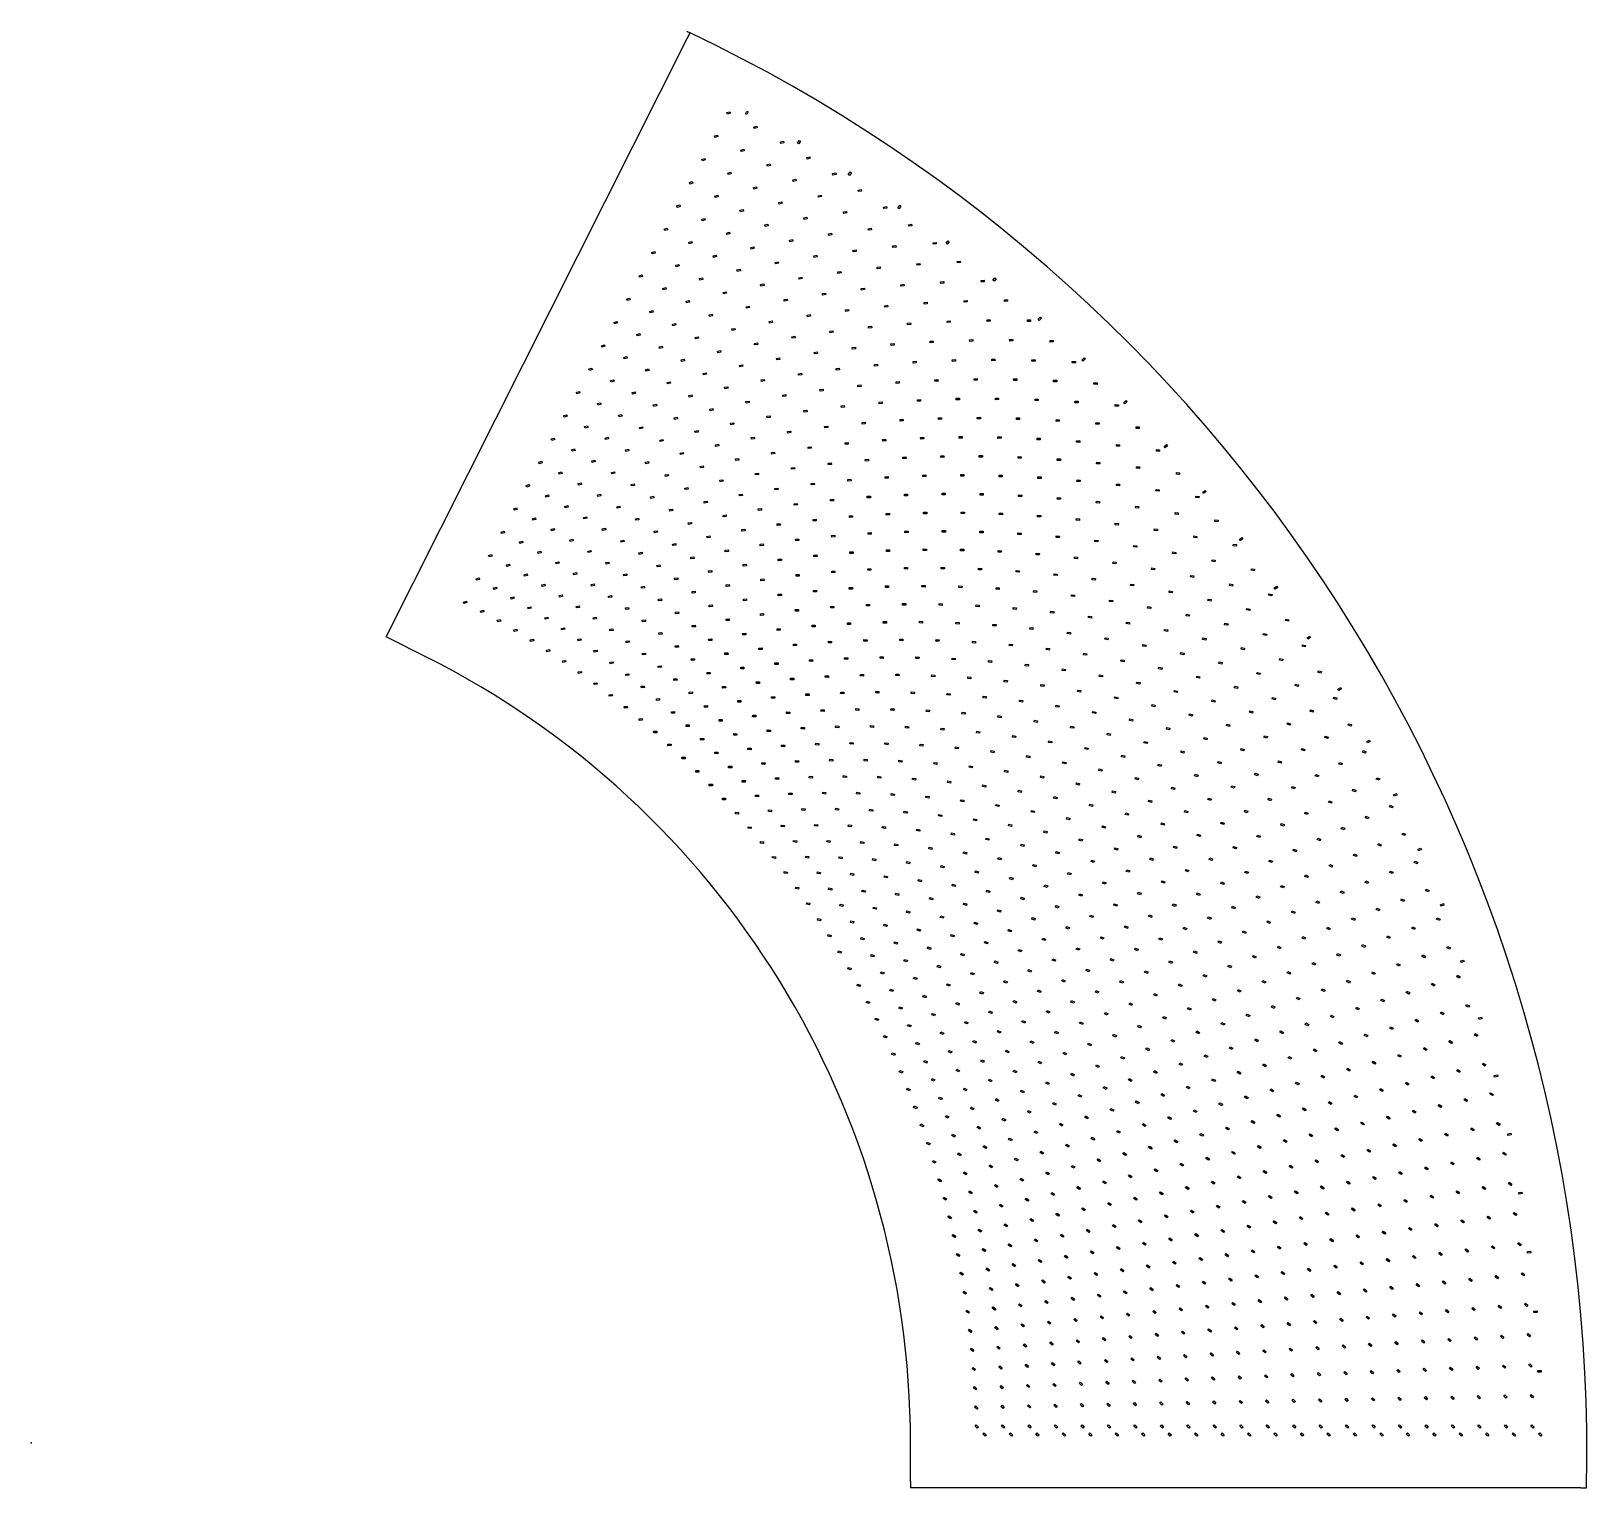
# Model space of a CAD drawing. Header units: millimetres. Extents: x 0 to 999, y -29 to 907.
import ezdxf

# ---------------------------------------------------------------- set-up
doc = ezdxf.new("R2010")
doc.units = ezdxf.units.MM
doc.layers.get('0').update_dxf_attribs({"linetype": 'CONTINUOUS'})

msp = doc.modelspace()

# ---------------------------------------------------------------- linework, layer by layer
for p, q in [((228.08, 517.58), (421.7, 902.23)), ((420.94, 906.56), (423.32, 905.44)), ((421.7, 902.23), (423.32, 905.44)), ((254.07, 504.49), (228.08, 517.58)), ((564.86, -25), (564.86, 0)), ((564.86, -25), (564.86, -29)), ((568.86, -29), (564.86, -29)), ((995.49, -29), (568.86, -29)), ((995.49, -29), (999.09, -29))]:
    msp.add_line(p, q)
for points in [[(447.27, 853.26), (446.99, 854.22), (448.9, 854.8), (449.19, 853.84)], [(460.7, 854.72), (459.7, 852.98), (458.83, 853.48), (459.83, 855.21)], [(438.93, 839.25), (440.84, 839.83), (441.13, 838.87), (439.22, 838.3)], [(464.52, 844), (464.25, 844.96), (466.18, 845.5), (466.44, 844.54)], [(455.89, 830.16), (457.82, 830.7), (458.08, 829.73), (456.16, 829.2)], [(481.57, 834.39), (481.32, 835.36), (483.26, 835.85), (483.51, 834.88)], [(494.18, 835.8), (493.11, 834.11), (492.27, 834.64), (493.33, 836.34)], [(432.78, 824.86), (433.07, 823.9), (431.16, 823.33), (430.87, 824.29)], [(472.66, 820.73), (474.6, 821.23), (474.85, 820.26), (472.91, 819.76)], [(498.42, 824.43), (498.19, 825.41), (500.14, 825.86), (500.37, 824.89)], [(423.1, 808.36), (422.81, 809.32), (424.72, 809.89), (425.01, 808.93)], [(449.45, 815.9), (449.72, 814.93), (447.79, 814.4), (447.53, 815.36)], [(489.24, 810.96), (491.18, 811.41), (491.41, 810.44), (489.47, 809.98)], [(515.07, 814.14), (514.86, 815.11), (516.82, 815.53), (517.03, 814.55)], [(526.88, 815.58), (525.75, 813.93), (524.93, 814.5), (526.06, 816.15)], [(439.43, 799.6), (439.16, 800.56), (441.09, 801.1), (441.36, 800.13)], [(465.94, 806.6), (466.18, 805.63), (464.25, 805.13), (464, 806.1)], [(505.61, 800.85), (507.57, 801.27), (507.78, 800.29), (505.82, 799.87)], [(531.5, 803.5), (531.31, 804.49), (533.28, 804.86), (533.47, 803.88)], [(416.66, 794.92), (416.95, 793.97), (415.04, 793.39), (414.75, 794.35)], [(455.59, 790.5), (455.34, 791.47), (457.28, 791.97), (457.52, 791)], [(482.23, 796.96), (482.46, 795.99), (480.51, 795.53), (480.28, 796.51)], [(521.78, 790.41), (523.74, 790.79), (523.93, 789.81), (521.97, 789.43)], [(547.72, 792.54), (547.55, 793.52), (549.52, 793.86), (549.69, 792.88)], [(558.76, 794.08), (557.57, 792.47), (556.77, 793.07), (557.96, 794.68)], [(406.98, 778.42), (406.69, 779.38), (408.61, 779.96), (408.89, 779)], [(432.73, 786.29), (433, 785.33), (431.07, 784.8), (430.8, 785.76)], [(471.55, 781.08), (471.32, 782.06), (473.27, 782.51), (473.5, 781.54)], [(498.32, 787), (498.53, 786.02), (496.57, 785.61), (496.36, 786.58)], [(537.73, 779.65), (539.7, 779.99), (539.87, 779), (537.9, 778.66)], [(563.71, 781.25), (563.56, 782.24), (565.54, 782.53), (565.69, 781.54)], [(422.71, 769.99), (422.44, 770.96), (424.37, 771.49), (424.64, 770.53)], [(448.61, 777.34), (448.86, 776.37), (446.93, 775.88), (446.68, 776.84)], [(487.33, 771.34), (487.12, 772.32), (489.07, 772.74), (489.28, 771.76)], [(514.21, 776.72), (514.4, 775.73), (512.43, 775.36), (512.24, 776.34)], [(579.46, 769.63), (579.33, 770.62), (581.32, 770.88), (581.45, 769.89)], [(589.77, 771.33), (588.51, 769.78), (587.73, 770.4), (588.99, 771.96)], [(398.92, 763.45), (398.63, 764.41), (400.55, 764.99), (400.83, 764.03)], [(438.26, 761.25), (438.02, 762.22), (439.95, 762.71), (440.2, 761.74)], [(464.32, 768.07), (464.54, 767.09), (462.6, 766.63), (462.37, 767.61)], [(502.9, 761.28), (502.71, 762.26), (504.67, 762.64), (504.86, 761.66)], [(529.88, 766.11), (530.05, 765.12), (528.08, 764.78), (527.91, 765.77)], [(553.46, 768.56), (555.44, 768.86), (555.59, 767.87), (553.61, 767.57)], [(392.49, 750.02), (392.77, 749.06), (390.86, 748.49), (390.57, 749.44)], [(414.35, 755.19), (414.08, 756.16), (416.01, 756.69), (416.27, 755.73)], [(453.64, 752.19), (453.41, 753.16), (455.36, 753.62), (455.59, 752.64)], [(479.82, 758.47), (480.03, 757.5), (478.08, 757.08), (477.87, 758.06)], [(518.26, 750.91), (518.09, 751.89), (520.06, 752.23), (520.23, 751.25)], [(545.34, 755.18), (545.49, 754.2), (543.51, 753.9), (543.36, 754.89)], [(568.96, 757.16), (570.94, 757.42), (571.07, 756.42), (569.09, 756.17)], [(594.98, 757.7), (594.87, 758.7), (596.86, 758.91), (596.97, 757.92)], [(407.64, 741.89), (407.91, 740.93), (405.98, 740.39), (405.72, 741.35)], [(429.6, 746.62), (429.36, 747.59), (431.29, 748.08), (431.54, 747.11)], [(468.83, 742.81), (468.62, 743.79), (470.58, 744.21), (470.78, 743.23)], [(495.14, 748.57), (495.32, 747.59), (493.36, 747.21), (493.17, 748.19)], [(533.41, 740.22), (533.26, 741.21), (535.24, 741.51), (535.39, 740.52)], [(560.57, 743.95), (560.7, 742.96), (558.71, 742.7), (558.58, 743.69)], [(584.23, 745.44), (586.21, 745.66), (586.32, 744.67), (584.33, 744.45)], [(610.25, 745.46), (610.16, 746.45), (612.16, 746.63), (612.24, 745.63)], [(619.85, 747.38), (618.53, 745.87), (617.78, 746.53), (619.09, 748.03)], [(384.71, 734.09), (382.8, 733.52), (382.51, 734.48), (384.43, 735.05)], [(422.63, 733.46), (422.88, 732.49), (420.94, 731.99), (420.69, 732.96)], [(444.68, 737.74), (444.46, 738.71), (446.4, 739.17), (446.63, 738.19)], [(459.58, 728.55), (459.37, 729.53), (461.33, 729.94), (461.54, 728.97)], [(483.82, 733.14), (483.64, 734.12), (485.6, 734.49), (485.79, 733.51)], [(510.24, 738.35), (510.41, 737.37), (508.44, 737.03), (508.27, 738.02)], [(548.34, 729.23), (548.21, 730.23), (550.19, 730.48), (550.32, 729.49)], [(575.57, 732.41), (575.67, 731.41), (573.69, 731.2), (573.58, 732.19)], [(599.25, 733.42), (601.24, 733.6), (601.33, 732.6), (599.34, 732.42)], [(625.27, 732.9), (625.2, 733.9), (627.2, 734.04), (627.27, 733.04)], [(376.65, 719.13), (374.74, 718.55), (374.45, 719.51), (376.37, 720.08)], [(399.55, 726.13), (397.62, 725.59), (397.35, 726.55), (399.28, 727.09)], [(437.45, 724.72), (437.67, 723.74), (435.73, 723.29), (435.5, 724.26)], [(474.29, 719.06), (474.1, 720.04), (476.06, 720.42), (476.25, 719.44)], [(498.62, 723.15), (498.45, 724.14), (500.42, 724.48), (500.59, 723.49)], [(525.14, 727.84), (525.29, 726.85), (523.31, 726.55), (523.16, 727.54)], [(590.33, 720.56), (590.42, 719.57), (588.42, 719.39), (588.34, 720.39)], [(614.03, 721.09), (616.02, 721.23), (616.09, 720.23), (614.09, 720.1)], [(640.03, 720.05), (639.98, 721.05), (641.98, 721.14), (642.03, 720.15)], [(648.95, 722.25), (647.58, 720.79), (646.85, 721.48), (648.23, 722.93)], [(391.19, 711.32), (389.26, 710.79), (388.99, 711.75), (390.92, 712.29)], [(414.22, 717.86), (412.28, 717.36), (412.03, 718.33), (413.97, 718.83)], [(428.72, 709.29), (426.77, 708.84), (426.54, 709.81), (428.49, 710.27)], [(452.08, 715.68), (452.29, 714.7), (450.33, 714.28), (450.12, 715.26)], [(488.8, 709.28), (488.63, 710.26), (490.6, 710.6), (490.77, 709.61)], [(513.21, 712.87), (513.06, 713.86), (515.04, 714.16), (515.19, 713.17)], [(539.82, 717.02), (539.94, 716.02), (537.96, 715.77), (537.83, 716.76)], [(563.04, 717.94), (562.93, 718.94), (564.92, 719.15), (565.03, 718.16)], [(366.68, 703.58), (366.39, 704.54), (368.31, 705.12), (368.6, 704.16)], [(405.56, 703.23), (403.62, 702.73), (403.37, 703.7), (405.31, 704.2)], [(443.04, 700.44), (441.08, 700.02), (440.88, 701), (442.83, 701.42)], [(466.53, 706.35), (466.72, 705.37), (464.75, 704.99), (464.56, 705.97)], [(503.11, 699.2), (502.96, 700.19), (504.94, 700.49), (505.09, 699.5)], [(527.59, 702.3), (527.46, 703.29), (529.44, 703.55), (529.57, 702.56)], [(554.27, 705.9), (554.38, 704.91), (552.39, 704.69), (552.28, 705.68)], [(577.51, 706.36), (577.42, 707.35), (579.41, 707.53), (579.5, 706.53)], [(604.85, 708.42), (604.91, 707.42), (602.92, 707.29), (602.85, 708.28)], [(628.55, 708.47), (630.55, 708.56), (630.6, 707.57), (628.6, 707.47)], [(654.53, 706.9), (654.5, 707.9), (656.5, 707.95), (656.53, 706.95)], [(358.62, 688.61), (358.33, 689.57), (360.25, 690.15), (360.54, 689.19)], [(380.9, 695.99), (380.63, 696.95), (382.56, 697.49), (382.83, 696.52)], [(394.96, 688.11), (394.71, 689.07), (396.65, 689.57), (396.9, 688.6)], [(419.76, 694.85), (417.82, 694.39), (417.59, 695.36), (419.53, 695.82)], [(457.18, 691.29), (455.22, 690.91), (455.03, 691.9), (456.99, 692.27)], [(480.78, 696.72), (480.95, 695.74), (478.98, 695.4), (478.81, 696.39)], [(517.21, 688.83), (517.08, 689.83), (519.06, 690.08), (519.19, 689.09)], [(541.75, 691.44), (541.64, 692.43), (543.63, 692.65), (543.73, 691.65)], [(568.5, 694.49), (568.59, 693.5), (566.6, 693.32), (566.51, 694.32)], [(591.74, 694.48), (591.67, 695.47), (593.67, 695.61), (593.74, 694.61)], [(619.11, 695.98), (619.16, 694.99), (617.16, 694.89), (617.12, 695.89)], [(642.81, 695.55), (644.81, 695.61), (644.84, 694.61), (642.84, 694.55)], [(668.76, 693.45), (668.75, 694.45), (670.75, 694.47), (670.76, 693.47)], [(677.04, 695.98), (675.61, 694.59), (674.91, 695.3), (676.34, 696.7)], [(372.54, 681.19), (372.27, 682.15), (374.2, 682.69), (374.46, 681.72)], [(408.86, 679.94), (408.63, 680.91), (410.58, 681.37), (410.81, 680.4)], [(433.79, 686.17), (431.84, 685.76), (431.63, 686.73), (433.58, 687.15)], [(471.13, 681.86), (469.16, 681.52), (468.99, 682.51), (470.96, 682.85)], [(494.84, 686.81), (494.99, 685.82), (493.01, 685.53), (492.86, 686.51)], [(555.68, 680.29), (555.59, 681.28), (557.59, 681.46), (557.67, 680.46)], [(582.49, 682.8), (582.56, 681.8), (580.56, 681.67), (580.5, 682.66)], [(605.73, 682.31), (605.68, 683.31), (607.68, 683.4), (607.73, 682.41)], [(633.13, 683.26), (633.15, 682.26), (631.15, 682.21), (631.13, 683.21)], [(656.81, 682.35), (658.81, 682.36), (658.82, 681.36), (656.82, 681.35)], [(682.71, 679.72), (682.72, 680.72), (684.72, 680.7), (684.71, 679.7)], [(350.56, 673.65), (350.27, 674.6), (352.19, 675.18), (352.48, 674.22)], [(386.3, 673.48), (386.05, 674.45), (387.99, 674.94), (388.24, 673.97)], [(422.59, 671.49), (422.38, 672.47), (424.34, 672.89), (424.54, 671.91)], [(447.64, 677.22), (445.68, 676.84), (445.49, 677.82), (447.46, 678.2)], [(484.89, 672.15), (482.91, 671.85), (482.76, 672.84), (484.74, 673.14)], [(508.69, 676.62), (508.82, 675.62), (506.83, 675.37), (506.71, 676.36)], [(531.1, 678.18), (530.99, 679.18), (532.98, 679.39), (533.09, 678.4)], [(569.39, 668.86), (569.32, 669.86), (571.32, 669.99), (571.38, 668.99)], [(596.24, 670.82), (596.29, 669.83), (594.29, 669.73), (594.25, 670.73)], [(619.47, 669.86), (619.44, 670.86), (621.44, 670.92), (621.47, 669.92)], [(646.88, 670.26), (646.88, 669.26), (644.88, 669.24), (644.88, 670.24)], [(342.5, 658.68), (342.21, 659.64), (344.13, 660.21), (344.42, 659.25)], [(364.17, 666.38), (363.91, 667.35), (365.83, 667.88), (366.1, 666.92)], [(377.64, 658.85), (377.39, 659.82), (379.33, 660.31), (379.58, 659.34)], [(399.9, 665.49), (399.67, 666.46), (401.62, 666.92), (401.85, 665.95)], [(436.14, 662.77), (435.96, 663.75), (437.92, 664.13), (438.11, 663.14)], [(461.31, 667.98), (459.34, 667.65), (459.17, 668.63), (461.14, 668.97)], [(498.44, 662.16), (496.46, 661.9), (496.33, 662.89), (498.31, 663.15)], [(522.33, 666.14), (522.44, 665.15), (520.45, 664.93), (520.34, 665.92)], [(544.77, 667.25), (544.68, 668.25), (546.67, 668.43), (546.76, 667.43)], [(670.54, 668.86), (672.54, 668.84), (672.53, 667.84), (670.53, 667.86)], [(696.38, 665.71), (696.41, 666.71), (698.41, 666.65), (698.37, 665.65)], [(704.07, 668.63), (702.58, 667.29), (701.91, 668.04), (703.4, 669.37)], [(355.81, 651.58), (355.54, 652.55), (357.47, 653.08), (357.74, 652.12)], [(390.95, 651.04), (390.72, 652.01), (392.66, 652.47), (392.89, 651.5)], [(413.34, 657.23), (413.13, 658.21), (415.09, 658.62), (415.3, 657.64)], [(426.61, 648.69), (426.42, 649.68), (428.38, 650.05), (428.57, 649.07)], [(449.52, 653.77), (449.35, 654.76), (451.32, 655.09), (451.49, 654.11)], [(474.79, 658.47), (472.81, 658.18), (472.66, 659.17), (474.64, 659.46)], [(488.07, 648.69), (486.08, 648.43), (485.95, 649.43), (487.94, 649.68)], [(511.79, 651.89), (509.8, 651.68), (509.7, 652.67), (511.68, 652.89)], [(535.76, 655.39), (535.85, 654.4), (533.85, 654.22), (533.76, 655.22)], [(558.21, 656.05), (558.14, 657.05), (560.14, 657.18), (560.21, 656.18)], [(582.86, 657.15), (582.81, 658.15), (584.81, 658.25), (584.86, 657.25)], [(609.75, 658.57), (609.78, 657.57), (607.78, 657.52), (607.75, 658.52)], [(632.95, 657.14), (632.94, 658.14), (634.94, 658.15), (634.95, 657.15)], [(660.36, 656.98), (660.35, 655.98), (658.35, 656), (658.36, 657)], [(683.99, 655.1), (685.99, 655.04), (685.96, 654.04), (683.96, 654.1)], [(709.76, 651.43), (709.81, 652.43), (711.81, 652.32), (711.75, 651.32)], [(334.15, 644.67), (336.07, 645.24), (336.36, 644.28), (334.44, 643.71)], [(368.98, 644.22), (368.73, 645.19), (370.67, 645.69), (370.91, 644.72)], [(404.09, 642.96), (403.88, 643.94), (405.84, 644.36), (406.05, 643.38)], [(439.7, 639.89), (439.53, 640.88), (441.5, 641.22), (441.67, 640.23)], [(462.71, 644.5), (462.56, 645.49), (464.54, 645.79), (464.69, 644.8)], [(501.15, 638.64), (499.16, 638.42), (499.05, 639.42), (501.04, 639.64)], [(524.93, 641.36), (522.94, 641.19), (522.85, 642.18), (524.84, 642.36)], [(548.96, 644.37), (549.03, 643.37), (547.03, 643.24), (546.97, 644.24)], [(571.42, 644.57), (571.38, 645.57), (573.38, 645.67), (573.42, 644.67)], [(596.09, 645.17), (596.06, 646.17), (598.06, 646.23), (598.09, 645.23)], [(623, 646.05), (623.01, 645.05), (621.01, 645.03), (621, 646.03)], [(646.17, 644.14), (646.18, 645.14), (648.18, 645.12), (648.17, 644.12)], [(673.57, 643.43), (673.54, 642.43), (671.54, 642.49), (671.57, 643.49)], [(697.16, 641.07), (699.16, 640.96), (699.1, 639.96), (697.11, 640.07)], [(729.99, 640.23), (728.45, 638.95), (727.81, 639.72), (729.35, 641)], [(328.3, 629.32), (326.38, 628.74), (326.09, 629.7), (328.01, 630.27)], [(347.18, 637.75), (349.11, 638.28), (349.38, 637.32), (347.45, 636.78)], [(360.07, 630.56), (362.01, 631.06), (362.25, 630.09), (360.32, 629.59)], [(381.99, 636.59), (381.76, 637.56), (383.71, 638.02), (383.94, 637.05)], [(394.84, 628.7), (394.64, 629.68), (396.59, 630.09), (396.8, 629.12)], [(417.07, 634.62), (416.88, 635.6), (418.85, 635.98), (419.04, 635)], [(452.61, 630.83), (452.46, 631.82), (454.44, 632.11), (454.59, 631.12)], [(475.71, 634.97), (475.58, 635.96), (477.56, 636.22), (477.69, 635.23)], [(537.85, 630.56), (535.86, 630.43), (535.79, 631.43), (537.79, 631.56)], [(561.94, 633.09), (561.99, 632.09), (559.99, 631.99), (559.94, 632.99)], [(584.4, 632.83), (584.38, 633.83), (586.37, 633.88), (586.4, 632.88)], [(609.08, 632.93), (609.07, 633.93), (611.07, 633.94), (611.08, 632.94)], [(636, 633.26), (635.99, 632.26), (633.99, 632.28), (634, 633.28)], [(659.12, 630.88), (659.16, 631.88), (661.15, 631.82), (661.12, 630.82)], [(686.51, 629.61), (686.45, 628.61), (684.45, 628.72), (684.51, 629.72)], [(722.85, 636.87), (722.92, 637.87), (724.91, 637.72), (724.84, 636.72)], [(341.02, 622.52), (339.09, 621.98), (338.82, 622.94), (340.75, 623.48)], [(372.8, 623.11), (374.75, 623.57), (374.98, 622.6), (373.03, 622.14)], [(407.54, 620.55), (407.35, 621.53), (409.31, 621.91), (409.5, 620.92)], [(429.88, 626.02), (429.71, 627), (431.68, 627.34), (431.85, 626.35)], [(465.33, 621.5), (465.2, 622.49), (467.19, 622.75), (467.32, 621.76)], [(488.51, 625.17), (488.4, 626.17), (490.39, 626.38), (490.5, 625.39)], [(514.02, 628.33), (512.02, 628.15), (511.94, 629.15), (513.93, 629.32)], [(550.55, 619.51), (548.56, 619.41), (548.51, 620.41), (550.51, 620.51)], [(574.69, 621.54), (574.71, 620.54), (572.71, 620.48), (572.69, 621.48)], [(597.14, 620.82), (597.13, 621.82), (599.13, 621.84), (599.14, 620.84)], [(621.81, 620.42), (621.82, 621.42), (623.82, 621.4), (623.81, 620.4)], [(648.74, 620.21), (648.7, 619.21), (646.7, 619.27), (646.74, 620.27)], [(710.04, 626.77), (712.04, 626.63), (711.96, 625.63), (709.97, 625.78)], [(735.64, 622.06), (735.73, 623.05), (737.72, 622.86), (737.63, 621.87)], [(320.24, 614.35), (318.32, 613.77), (318.04, 614.73), (319.95, 615.31)], [(353.59, 615.46), (351.66, 614.96), (351.41, 615.93), (353.34, 616.43)], [(385.39, 615.41), (387.34, 615.83), (387.55, 614.85), (385.6, 614.43)], [(420.06, 612.14), (419.89, 613.12), (421.86, 613.46), (422.03, 612.48)], [(442.51, 617.15), (442.36, 618.14), (444.34, 618.44), (444.49, 617.45)], [(477.86, 611.92), (477.75, 612.91), (479.74, 613.13), (479.85, 612.14)], [(501.11, 615.12), (501.02, 616.11), (503.01, 616.29), (503.1, 615.29)], [(526.68, 617.76), (524.68, 617.62), (524.61, 618.62), (526.61, 618.75)], [(587.2, 609.73), (587.2, 608.73), (585.2, 608.72), (585.2, 609.72)], [(671.8, 617.36), (671.86, 618.36), (673.85, 618.25), (673.8, 617.25)], [(699.16, 615.53), (699.08, 614.53), (697.09, 614.68), (697.16, 615.68)], [(722.63, 612.22), (724.62, 612.03), (724.52, 611.03), (722.53, 611.22)], [(754.77, 610.82), (753.18, 609.61), (752.57, 610.4), (754.16, 611.62)], [(311.89, 600.34), (312.18, 599.38), (310.26, 598.81), (309.98, 599.76)], [(332.65, 607.72), (330.73, 607.18), (330.46, 608.14), (332.39, 608.68)], [(344.93, 600.83), (342.99, 600.34), (342.75, 601.3), (344.68, 601.8)], [(366.02, 608.15), (364.08, 607.69), (363.85, 608.67), (365.8, 609.12)], [(378.3, 600.59), (376.35, 600.17), (376.14, 601.15), (378.1, 601.56)], [(397.81, 607.46), (399.78, 607.83), (399.96, 606.85), (398, 606.47)], [(432.41, 603.48), (432.26, 604.47), (434.24, 604.76), (434.39, 603.78)], [(454.96, 608.03), (454.83, 609.03), (456.81, 609.28), (456.94, 608.29)], [(467.22, 598.67), (467.11, 599.66), (469.1, 599.88), (469.2, 598.88)], [(490.2, 602.08), (490.11, 603.08), (492.1, 603.26), (492.19, 602.26)], [(513.5, 604.81), (513.44, 605.81), (515.43, 605.94), (515.5, 604.95)], [(539.12, 606.93), (537.12, 606.83), (537.07, 607.83), (539.07, 607.93)], [(563.03, 608.19), (561.03, 608.14), (561, 609.14), (563, 609.19)], [(609.63, 608.56), (609.64, 609.56), (611.64, 609.54), (611.63, 608.54)], [(634.29, 607.66), (634.32, 608.66), (636.32, 608.6), (636.28, 607.6)], [(661.2, 606.9), (661.15, 605.9), (659.15, 606.01), (659.21, 607)], [(684.21, 603.59), (684.28, 604.58), (686.28, 604.43), (686.2, 603.44)], [(711.52, 601.2), (711.42, 600.2), (709.43, 600.39), (709.53, 601.39)], [(748.12, 606.98), (748.24, 607.97), (750.22, 607.75), (750.11, 606.75)], [(324.02, 593.88), (324.29, 592.91), (322.36, 592.38), (322.1, 593.34)], [(357.07, 593.7), (355.12, 593.24), (354.89, 594.22), (356.84, 594.67)], [(390.43, 592.78), (388.46, 592.4), (388.28, 593.38), (390.24, 593.76)], [(410.07, 599.25), (412.04, 599.58), (412.21, 598.6), (410.24, 598.26)], [(422.16, 590.79), (424.14, 591.09), (424.29, 590.1), (422.31, 589.8)], [(444.58, 594.57), (444.45, 595.56), (446.44, 595.82), (446.56, 594.83)], [(479.28, 589.05), (479.19, 590.05), (481.19, 590.22), (481.27, 589.23)], [(502.33, 592), (502.26, 593), (504.26, 593.13), (504.32, 592.14)], [(525.69, 594.25), (525.64, 595.25), (527.64, 595.35), (527.68, 594.35)], [(551.34, 595.85), (549.34, 595.79), (549.31, 596.79), (551.31, 596.85)], [(575.27, 596.63), (573.27, 596.62), (573.26, 597.62), (575.26, 597.63)], [(599.46, 597.68), (599.45, 596.68), (597.45, 596.7), (597.46, 597.7)], [(621.87, 596.05), (621.9, 597.05), (623.9, 596.99), (623.87, 595.99)], [(646.5, 594.65), (646.55, 595.65), (648.55, 595.54), (648.5, 594.54)], [(673.4, 593.34), (673.32, 592.34), (671.33, 592.49), (671.4, 593.49)], [(696.33, 589.56), (696.42, 590.56), (698.41, 590.37), (698.32, 589.37)], [(734.92, 597.41), (736.9, 597.18), (736.79, 596.19), (734.8, 596.42)], [(760.3, 591.66), (760.43, 592.65), (762.42, 592.38), (762.28, 591.39)], [(304.12, 584.41), (302.2, 583.84), (301.92, 584.8), (303.83, 585.37)], [(336.02, 587.17), (336.27, 586.2), (334.33, 585.71), (334.09, 586.68)], [(347.88, 580.22), (348.11, 579.25), (346.16, 578.79), (345.94, 579.77)], [(369.06, 586.32), (367.1, 585.91), (366.89, 586.88), (368.85, 587.3)], [(380.89, 578.7), (378.93, 578.33), (378.74, 579.31), (380.7, 579.69)], [(402.39, 584.72), (400.42, 584.38), (400.25, 585.37), (402.22, 585.71)], [(434.08, 582.09), (436.06, 582.35), (436.19, 581.36), (434.21, 581.1)], [(456.57, 585.41), (456.46, 586.41), (458.45, 586.62), (458.56, 585.63)], [(491.15, 579.19), (491.08, 580.19), (493.08, 580.32), (493.15, 579.33)], [(514.25, 581.67), (514.2, 582.67), (516.2, 582.77), (516.25, 581.77)], [(537.65, 583.45), (537.62, 584.45), (539.62, 584.5), (539.65, 583.5)], [(563.33, 584.52), (561.33, 584.51), (561.32, 585.51), (563.32, 585.52)], [(587.27, 584.82), (585.27, 584.85), (585.28, 585.84), (587.28, 585.82)], [(611.48, 585.38), (611.45, 584.38), (609.45, 584.44), (609.48, 585.44)], [(633.85, 583.3), (633.9, 584.29), (635.9, 584.19), (635.85, 583.19)], [(658.45, 581.39), (658.52, 582.39), (660.52, 582.24), (660.44, 581.25)], [(685.31, 579.53), (685.22, 578.54), (683.23, 578.73), (683.32, 579.72)], [(723.58, 586.62), (723.47, 585.62), (721.48, 585.85), (721.6, 586.85)], [(746.9, 582.36), (748.88, 582.09), (748.75, 581.1), (746.77, 581.37)], [(778.36, 580.46), (776.73, 579.31), (776.15, 580.12), (777.78, 581.28)], [(293.86, 569.83), (295.77, 570.4), (296.06, 569.44), (294.14, 568.87)], [(315.93, 578.11), (314, 577.58), (313.74, 578.54), (315.66, 579.08)], [(327.61, 571.57), (325.67, 571.08), (325.42, 572.05), (327.36, 572.54)], [(359.6, 573.04), (359.81, 572.06), (357.85, 571.64), (357.64, 572.62)], [(392.57, 570.85), (390.6, 570.51), (390.43, 571.49), (392.4, 571.83)], [(414.19, 576.43), (412.21, 576.13), (412.06, 577.12), (414.04, 577.42)], [(445.81, 573.15), (447.8, 573.37), (447.91, 572.38), (445.92, 572.16)], [(468.37, 576.02), (468.28, 577.01), (470.27, 577.19), (470.36, 576.19)], [(502.82, 569.09), (502.77, 570.09), (504.77, 570.19), (504.82, 569.19)], [(525.96, 571.1), (525.94, 572.1), (527.94, 572.16), (527.96, 571.16)], [(549.39, 572.41), (549.39, 573.41), (551.39, 573.42), (551.39, 572.42)], [(575.09, 572.96), (573.09, 572.99), (573.1, 573.99), (575.1, 573.96)], [(599.03, 572.77), (597.03, 572.83), (597.06, 573.83), (599.06, 573.77)], [(623.25, 572.83), (623.19, 571.83), (621.2, 571.94), (621.25, 572.94)], [(645.57, 570.3), (645.64, 571.29), (647.64, 571.15), (647.56, 570.15)], [(708.16, 575.29), (708.28, 576.28), (710.26, 576.05), (710.15, 575.06)], [(735.35, 571.8), (735.22, 570.81), (733.24, 571.08), (733.37, 572.07)], [(772.16, 576.09), (772.32, 577.08), (774.29, 576.77), (774.14, 575.78)], [(305.37, 563.74), (307.3, 564.28), (307.57, 563.31), (305.64, 562.78)], [(339.16, 564.8), (337.21, 564.34), (336.98, 565.32), (338.93, 565.77)], [(371.17, 565.61), (371.36, 564.63), (369.39, 564.25), (369.2, 565.23)], [(404.09, 562.75), (402.11, 562.45), (401.96, 563.44), (403.94, 563.74)], [(425.81, 567.89), (423.83, 567.64), (423.7, 568.63), (425.68, 568.88)], [(437.26, 559.12), (435.28, 558.91), (435.17, 559.9), (437.15, 560.12)], [(457.37, 563.98), (459.36, 564.15), (459.45, 563.16), (457.45, 562.98)], [(479.97, 566.38), (479.91, 567.38), (481.9, 567.52), (481.97, 566.52)], [(514.28, 558.76), (514.25, 559.76), (516.25, 559.81), (516.28, 558.81)], [(537.46, 560.3), (537.45, 561.3), (539.45, 561.31), (539.46, 560.31)], [(560.91, 561.13), (560.92, 562.13), (562.92, 562.1), (562.91, 561.1)], [(586.61, 561.16), (584.61, 561.22), (584.65, 562.22), (586.65, 562.16)], [(610.54, 560.48), (608.55, 560.59), (608.6, 561.58), (610.6, 561.48)], [(634.76, 560.05), (634.68, 559.05), (632.69, 559.2), (632.76, 560.2)], [(670.12, 567.9), (670.22, 568.89), (672.21, 568.7), (672.12, 567.71)], [(696.95, 565.49), (696.83, 564.5), (694.84, 564.73), (694.96, 565.72)], [(719.71, 560.78), (719.84, 561.78), (721.82, 561.51), (721.69, 560.51)], [(758.58, 567.06), (760.56, 566.75), (760.4, 565.76), (758.43, 566.07)], [(783.71, 560.28), (783.88, 561.27), (785.85, 560.92), (785.68, 559.93)], [(285.8, 554.86), (287.71, 555.43), (288, 554.48), (286.08, 553.9)], [(316.76, 557.42), (318.7, 557.92), (318.95, 556.95), (317.01, 556.45)], [(328.02, 550.87), (329.97, 551.33), (330.2, 550.35), (328.25, 549.89)], [(350.56, 557.79), (348.6, 557.38), (348.4, 558.35), (350.35, 558.77)], [(361.82, 550.56), (359.86, 550.18), (359.67, 551.16), (361.63, 551.54)], [(382.58, 557.95), (382.75, 556.97), (380.78, 556.63), (380.61, 557.62)], [(393.84, 550.07), (393.99, 549.08), (392.01, 548.78), (391.86, 549.77)], [(415.44, 554.43), (413.45, 554.17), (413.33, 555.16), (415.31, 555.42)], [(448.53, 550.12), (446.54, 549.95), (446.45, 550.94), (448.44, 551.12)], [(468.73, 554.57), (470.73, 554.71), (470.79, 553.71), (468.8, 553.57)], [(491.38, 556.51), (491.34, 557.51), (493.33, 557.61), (493.38, 556.61)], [(548.73, 549.27), (548.74, 550.27), (550.74, 550.24), (550.73, 549.24)], [(572.19, 549.61), (572.23, 550.61), (574.23, 550.55), (574.19, 549.55)], [(597.89, 549.12), (595.89, 549.23), (595.95, 550.23), (597.95, 550.12)], [(657.02, 557.06), (657.12, 558.06), (659.11, 557.87), (659.01, 556.88)], [(681.52, 554.16), (681.64, 555.16), (683.63, 554.93), (683.51, 553.93)], [(708.29, 551.22), (708.16, 550.22), (706.17, 550.49), (706.31, 551.48)], [(746.82, 556.74), (746.66, 555.75), (744.69, 556.06), (744.84, 557.05)], [(769.95, 551.53), (771.91, 551.18), (771.74, 550.2), (769.77, 550.55)], [(800.73, 549.18), (799.06, 548.1), (798.51, 548.94), (800.19, 550.02)], [(277.74, 539.89), (279.65, 540.47), (279.94, 539.51), (278.03, 538.93)], [(297.01, 548.94), (298.94, 549.47), (299.21, 548.51), (297.28, 547.97)], [(308.1, 542.79), (310.04, 543.29), (310.29, 542.32), (308.35, 541.82)], [(339.15, 544.09), (341.1, 544.51), (341.31, 543.53), (339.36, 543.11)], [(372.93, 543.09), (370.96, 542.75), (370.79, 543.74), (372.76, 544.08)], [(404.93, 541.95), (405.06, 540.96), (403.08, 540.7), (402.95, 541.69)], [(426.62, 545.87), (424.63, 545.65), (424.52, 546.65), (426.51, 546.87)], [(459.62, 540.9), (457.62, 540.76), (457.55, 541.76), (459.55, 541.9)], [(479.9, 544.93), (481.9, 545.03), (481.95, 544.03), (479.95, 543.93)], [(502.59, 546.41), (502.56, 547.41), (504.56, 547.47), (504.59, 546.47)], [(525.52, 548.2), (525.51, 549.2), (527.51, 549.21), (527.52, 548.21)], [(621.8, 547.96), (619.81, 548.11), (619.88, 549.1), (621.88, 548.95)], [(646.01, 547.04), (645.91, 546.04), (643.92, 546.23), (644.01, 547.23)], [(668.2, 543.6), (668.32, 544.59), (670.31, 544.36), (670.19, 543.37)], [(692.64, 540.2), (692.78, 541.19), (694.76, 540.92), (694.62, 539.93)], [(730.95, 546.05), (731.11, 547.03), (733.08, 546.72), (732.93, 545.74)], [(757.98, 541.45), (757.8, 540.47), (755.83, 540.82), (756.01, 541.8)], [(794.93, 544.24), (795.12, 545.22), (797.09, 544.83), (796.89, 543.85)], [(288.65, 534.14), (290.58, 534.67), (290.84, 533.71), (288.92, 533.17)], [(319.07, 536.42), (321.01, 536.88), (321.24, 535.9), (319.3, 535.45)], [(329.9, 529.83), (331.86, 530.24), (332.06, 529.26), (330.11, 528.85)], [(350.13, 537.09), (352.1, 537.46), (352.28, 536.48), (350.32, 536.11)], [(360.97, 529.86), (362.94, 530.2), (363.11, 529.21), (361.14, 528.88)], [(383.89, 535.4), (381.91, 535.11), (381.76, 536.09), (383.74, 536.39)], [(415.86, 533.61), (415.97, 532.62), (413.98, 532.4), (413.87, 533.4)], [(437.62, 537.09), (435.63, 536.91), (435.54, 537.91), (437.53, 538.09)], [(470.51, 531.45), (468.51, 531.35), (468.47, 532.35), (470.46, 532.45)], [(490.87, 535.07), (492.87, 535.12), (492.9, 534.12), (490.9, 534.07)], [(513.59, 536.09), (513.58, 537.09), (515.58, 537.11), (515.59, 536.11)], [(536.55, 537.41), (536.56, 538.41), (538.56, 538.38), (538.55, 537.38)], [(559.78, 538), (559.81, 539), (561.81, 538.94), (561.78, 537.94)], [(583.24, 537.87), (583.3, 538.87), (585.29, 538.77), (585.24, 537.77)], [(608.92, 536.86), (606.93, 537.01), (607, 538.01), (609, 537.86)], [(632.81, 535.21), (630.82, 535.4), (630.91, 536.4), (632.9, 536.21)], [(656.99, 533.8), (656.87, 532.81), (654.88, 533.04), (655, 534.03)], [(679.11, 529.91), (679.25, 530.9), (681.23, 530.63), (681.09, 529.64)], [(719.34, 536.71), (719.19, 535.72), (717.21, 536.03), (717.37, 537.02)], [(741.89, 531.08), (742.07, 532.07), (744.04, 531.72), (743.86, 530.73)], [(780.99, 535.78), (782.95, 535.39), (782.76, 534.41), (780.8, 534.8)], [(299.44, 528.16), (301.38, 528.66), (301.63, 527.69), (299.69, 527.19)], [(310.11, 521.97), (312.06, 522.43), (312.29, 521.45), (310.34, 521)], [(340.6, 523.01), (342.56, 523.39), (342.75, 522.41), (340.78, 522.03)], [(371.66, 522.42), (373.64, 522.72), (373.79, 521.73), (371.81, 521.43)], [(394.69, 527.49), (392.7, 527.24), (392.57, 528.23), (394.56, 528.48)], [(405.32, 519.37), (403.33, 519.15), (403.23, 520.14), (405.21, 520.36)], [(426.62, 525.05), (426.7, 524.06), (424.71, 523.88), (424.62, 524.88)], [(448.44, 528.09), (446.44, 527.95), (446.38, 528.95), (448.37, 529.09)], [(459.08, 518.87), (457.08, 518.77), (457.03, 519.77), (459.03, 519.87)], [(481.21, 521.78), (479.21, 521.73), (479.19, 522.72), (481.18, 522.78)], [(501.64, 524.99), (503.64, 525), (503.65, 524), (501.65, 523.99)], [(524.37, 525.55), (524.38, 526.55), (526.38, 526.52), (526.37, 525.52)], [(547.36, 526.39), (547.39, 527.39), (549.39, 527.33), (549.36, 526.33)], [(570.59, 526.52), (570.65, 527.52), (572.64, 527.41), (572.59, 526.41)], [(594.05, 525.91), (594.12, 526.91), (596.12, 526.76), (596.05, 525.77)], [(619.71, 524.38), (617.72, 524.57), (617.81, 525.56), (619.8, 525.38)], [(643.55, 522.24), (641.57, 522.47), (641.68, 523.47), (643.67, 523.24)], [(667.7, 520.34), (667.56, 519.35), (665.58, 519.62), (665.71, 520.61)], [(703.47, 526.02), (703.63, 527.01), (705.61, 526.7), (705.45, 525.71)], [(730.1, 521.99), (729.92, 521), (727.95, 521.35), (728.13, 522.34)], [(768.82, 525.94), (768.63, 524.96), (766.66, 525.35), (766.86, 526.33)], [(791.72, 519.8), (793.67, 519.37), (793.45, 518.39), (791.5, 518.82)], [(805.82, 527.98), (806.04, 528.96), (807.99, 528.53), (807.78, 527.55)], [(320.65, 515.56), (322.61, 515.98), (322.82, 515), (320.86, 514.58)], [(351.15, 515.99), (353.12, 516.32), (353.29, 515.34), (351.32, 515)], [(382.2, 514.76), (384.18, 515.02), (384.31, 514.03), (382.33, 513.77)], [(415.79, 511.02), (413.8, 510.85), (413.71, 511.84), (415.7, 512.02)], [(437.2, 516.28), (437.26, 515.28), (435.27, 515.14), (435.2, 516.14)], [(469.52, 509.43), (467.52, 509.38), (467.5, 510.38), (469.5, 510.43)], [(491.71, 511.9), (489.71, 511.88), (489.71, 512.88), (491.71, 512.9)], [(512.21, 514.69), (514.2, 514.66), (514.19, 513.66), (512.19, 513.69)], [(534.94, 514.78), (534.97, 515.78), (536.97, 515.72), (536.94, 514.72)], [(557.94, 515.16), (557.99, 516.16), (559.99, 516.06), (559.94, 515.06)], [(581.17, 514.82), (581.25, 515.82), (583.24, 515.67), (583.17, 514.67)], [(604.61, 513.74), (604.71, 514.73), (606.7, 514.54), (606.6, 513.55)], [(630.23, 511.68), (628.25, 511.91), (628.36, 512.9), (630.35, 512.67)], [(654.03, 509.06), (652.05, 509.33), (652.18, 510.32), (654.16, 510.05)], [(689.74, 516.01), (689.89, 516.99), (691.87, 516.68), (691.71, 515.7)], [(714.02, 511.62), (714.19, 512.6), (716.16, 512.25), (715.99, 511.27)], [(752.53, 515.9), (752.73, 516.88), (754.69, 516.49), (754.49, 515.51)], [(779.35, 510.21), (779.13, 509.23), (777.18, 509.66), (777.39, 510.64)], [(816.38, 511.5), (816.62, 512.47), (818.56, 512), (818.33, 511.03)], [(821.85, 517.05), (820.13, 516.03), (819.62, 516.89), (821.34, 517.91)], [(331.06, 508.94), (333.02, 509.32), (333.21, 508.34), (331.25, 507.96)], [(341.33, 502.11), (343.3, 502.45), (343.47, 501.46), (341.5, 501.12)], [(361.56, 508.75), (363.54, 509.04), (363.69, 508.05), (361.71, 507.76)], [(371.82, 501.29), (373.81, 501.55), (373.94, 500.56), (371.95, 500.3)], [(392.58, 506.89), (394.57, 507.11), (394.68, 506.11), (392.69, 505.9)], [(426.09, 502.47), (424.09, 502.33), (424.02, 503.33), (426.02, 503.47)], [(447.59, 507.29), (447.64, 506.29), (445.64, 506.19), (445.6, 507.19)], [(479.78, 499.79), (477.78, 499.78), (477.77, 500.78), (479.77, 500.79)], [(502.01, 501.8), (500.01, 501.83), (500.03, 502.83), (502.03, 502.8)], [(522.56, 504.17), (524.55, 504.11), (524.52, 503.11), (522.52, 503.17)], [(545.29, 503.81), (545.34, 504.81), (547.34, 504.7), (547.29, 503.7)], [(568.29, 503.72), (568.37, 504.72), (570.36, 504.57), (570.29, 503.57)], [(591.51, 502.9), (591.61, 503.9), (593.6, 503.71), (593.5, 502.72)], [(614.93, 501.35), (615.04, 502.34), (617.03, 502.11), (616.91, 501.12)], [(640.5, 498.77), (638.52, 499.04), (638.65, 500.03), (640.63, 499.76)], [(678.13, 506.67), (677.97, 505.68), (676, 505.99), (676.15, 506.98)], [(700.08, 501.89), (700.25, 502.87), (702.22, 502.52), (702.05, 501.54)], [(740.55, 507.04), (740.36, 506.06), (738.4, 506.45), (738.59, 507.43)], [(762.86, 500.51), (763.07, 501.48), (765.02, 501.05), (764.81, 500.08)], [(802.11, 503.61), (804.06, 503.14), (803.82, 502.16), (801.88, 502.63)], [(351.46, 495.07), (353.44, 495.37), (353.59, 494.38), (351.61, 494.08)], [(381.93, 493.64), (383.92, 493.85), (384.03, 492.86), (382.04, 492.64)], [(402.8, 498.81), (404.79, 498.99), (404.88, 497.99), (402.88, 497.81)], [(412.85, 490.52), (414.84, 490.66), (414.91, 489.66), (412.91, 489.52)], [(436.21, 493.71), (434.21, 493.61), (434.16, 494.61), (436.16, 494.71)], [(457.81, 498.09), (457.84, 497.09), (455.84, 497.04), (455.81, 498.04)], [(489.83, 489.94), (487.83, 489.97), (487.85, 490.97), (489.85, 490.94)], [(512.1, 491.5), (510.1, 491.56), (510.14, 492.56), (512.14, 492.5)], [(532.69, 493.45), (534.69, 493.34), (534.63, 492.35), (532.64, 492.45)], [(555.41, 492.63), (555.49, 493.62), (557.48, 493.48), (557.41, 492.48)], [(578.41, 492.07), (578.5, 493.07), (580.49, 492.88), (580.4, 491.88)], [(601.61, 490.78), (601.72, 491.78), (603.71, 491.55), (603.59, 490.55)], [(624.98, 488.75), (625.12, 489.74), (627.1, 489.47), (626.97, 488.48)], [(664.24, 495.67), (662.26, 495.98), (662.42, 496.97), (664.39, 496.66)], [(688.28, 492.79), (688.11, 491.8), (686.14, 492.15), (686.31, 493.14)], [(724.26, 497.01), (724.46, 497.99), (726.42, 497.6), (726.23, 496.62)], [(750.7, 491.89), (750.49, 490.92), (748.53, 491.35), (748.75, 492.32)], [(789.55, 494.27), (789.32, 493.3), (787.37, 493.77), (787.61, 494.74)], [(826.61, 494.81), (826.86, 495.77), (828.8, 495.27), (828.54, 494.3)], [(361.45, 487.83), (363.43, 488.08), (363.56, 487.09), (361.58, 486.84)], [(371.28, 480.38), (373.27, 480.6), (373.38, 479.61), (371.39, 479.39)], [(391.88, 485.77), (393.87, 485.95), (393.96, 484.96), (391.97, 484.78)], [(422.73, 482.03), (424.73, 482.13), (424.77, 481.13), (422.78, 481.03)], [(446.15, 484.75), (444.15, 484.69), (444.12, 485.69), (446.12, 485.74)], [(467.83, 488.69), (467.84, 487.69), (465.84, 487.67), (465.83, 488.67)], [(499.69, 479.89), (497.69, 479.95), (497.72, 480.95), (499.72, 480.89)], [(521.98, 480.99), (519.99, 481.1), (520.04, 482.1), (522.04, 481.99)], [(542.61, 482.53), (544.6, 482.38), (544.53, 481.38), (542.53, 481.53)], [(565.31, 481.24), (565.4, 482.24), (567.39, 482.05), (567.3, 481.05)], [(588.29, 480.22), (588.4, 481.21), (590.39, 480.98), (590.27, 479.99)], [(650.5, 485.65), (648.52, 485.96), (648.68, 486.95), (650.65, 486.64)], [(674.17, 482.07), (672.2, 482.42), (672.38, 483.41), (674.35, 483.06)], [(710.13, 487.56), (710.33, 488.54), (712.29, 488.15), (712.09, 487.17)], [(734.21, 482.19), (734.43, 483.17), (736.38, 482.74), (736.16, 481.76)], [(772.87, 484.9), (773.1, 485.87), (775.05, 485.41), (774.81, 484.43)], [(812.18, 487.21), (814.11, 486.7), (813.86, 485.73), (811.92, 486.24)], [(841.68, 484.1), (839.92, 483.15), (839.44, 484.03), (841.2, 484.98)], [(380.97, 472.74), (382.96, 472.92), (383.05, 471.92), (381.06, 471.74)], [(401.67, 477.71), (403.67, 477.85), (403.73, 476.85), (401.74, 476.72)], [(432.43, 473.35), (434.43, 473.4), (434.46, 472.4), (432.46, 472.35)], [(455.9, 475.58), (453.9, 475.57), (453.9, 476.57), (455.9, 476.58)], [(477.67, 479.08), (477.65, 478.08), (475.65, 478.11), (475.67, 479.11)], [(509.33, 469.64), (507.33, 469.74), (507.39, 470.74), (509.39, 470.63)], [(531.65, 470.29), (529.65, 470.44), (529.73, 471.43), (531.72, 471.28)], [(552.3, 471.4), (554.29, 471.22), (554.2, 470.22), (552.2, 470.41)], [(574.97, 469.66), (575.08, 470.65), (577.07, 470.42), (576.95, 469.43)], [(611.45, 478.46), (611.59, 479.45), (613.57, 479.18), (613.43, 478.19)], [(634.79, 475.95), (634.94, 476.94), (636.92, 476.63), (636.76, 475.64)], [(660.23, 472.34), (658.26, 472.69), (658.44, 473.67), (660.41, 473.32)], [(698.15, 478.7), (697.96, 477.72), (696, 478.11), (696.19, 479.09)], [(719.89, 473.03), (720.1, 474.01), (722.06, 473.58), (721.84, 472.6)], [(760.54, 476.54), (760.31, 475.57), (758.36, 476.04), (758.6, 477.01)], [(782.56, 469.1), (782.81, 470.07), (784.75, 469.56), (784.49, 468.59)], [(799.43, 478.13), (799.18, 477.16), (797.24, 477.67), (797.5, 478.64)], [(821.91, 470.6), (823.83, 470.06), (823.56, 469.09), (821.64, 469.64)], [(836.49, 477.91), (836.76, 478.87), (838.69, 478.32), (838.41, 477.36)], [(390.49, 464.9), (392.49, 465.04), (392.56, 464.04), (390.56, 463.91)], [(411.29, 469.45), (413.29, 469.55), (413.34, 468.55), (411.34, 468.45)], [(420.75, 461), (422.75, 461.06), (422.77, 460.06), (420.77, 460)], [(441.96, 464.46), (443.96, 464.48), (443.97, 463.48), (441.97, 463.46)], [(465.47, 466.22), (463.47, 466.25), (463.49, 467.25), (465.49, 467.22)], [(487.3, 469.28), (487.27, 468.28), (485.27, 468.34), (485.3, 469.34)], [(518.77, 459.19), (516.77, 459.34), (516.85, 460.34), (518.84, 460.19)], [(541.09, 459.39), (539.1, 459.58), (539.2, 460.57), (541.19, 460.38)], [(561.76, 460.09), (563.75, 459.86), (563.63, 458.86), (561.65, 459.09)], [(597.92, 468.17), (598.06, 469.16), (600.04, 468.89), (599.9, 467.9)], [(621.05, 465.94), (621.2, 466.93), (623.18, 466.62), (623.02, 465.63)], [(644.32, 462.96), (644.5, 463.94), (646.47, 463.59), (646.29, 462.61)], [(669.69, 458.83), (667.73, 459.22), (667.93, 460.2), (669.89, 459.81)], [(683.83, 468.27), (681.86, 468.66), (682.06, 469.65), (684.02, 469.26)], [(707.74, 464.42), (707.52, 463.44), (705.57, 463.87), (705.78, 464.85)], [(743.86, 467.17), (744.09, 468.14), (746.04, 467.68), (745.8, 466.7)], [(770.07, 460.99), (769.81, 460.02), (767.88, 460.53), (768.13, 461.5)], [(808.98, 461.79), (808.71, 460.83), (806.78, 461.37), (807.06, 462.34)], [(846.03, 460.82), (846.32, 461.77), (848.23, 461.19), (847.94, 460.23)], [(399.86, 456.87), (401.86, 456.97), (401.9, 455.97), (399.91, 455.88)], [(430.03, 452.36), (432.03, 452.37), (432.03, 451.37), (430.03, 451.36)], [(451.31, 455.39), (453.31, 455.36), (453.29, 454.36), (451.29, 454.39)], [(474.85, 456.67), (472.85, 456.73), (472.88, 457.73), (474.88, 457.67)], [(496.73, 459.28), (496.68, 458.28), (494.68, 458.39), (494.74, 459.39)], [(527.99, 448.56), (526, 448.75), (526.09, 449.74), (528.08, 449.55)], [(584.39, 457.88), (584.52, 458.87), (586.51, 458.6), (586.37, 457.61)], [(607.31, 455.92), (607.46, 456.91), (609.44, 456.6), (609.29, 455.61)], [(630.39, 453.22), (630.56, 454.21), (632.53, 453.86), (632.36, 452.87)], [(653.6, 449.77), (653.79, 450.75), (655.75, 450.36), (655.56, 449.38)], [(693.2, 454.28), (691.24, 454.71), (691.46, 455.69), (693.41, 455.26)], [(717.02, 449.94), (716.79, 448.97), (714.85, 449.44), (715.08, 450.41)], [(729.35, 458.31), (729.59, 459.28), (731.53, 458.81), (731.3, 457.84)], [(753.19, 451.96), (753.45, 452.93), (755.38, 452.42), (755.13, 451.45)], [(791.93, 453.1), (792.2, 454.07), (794.13, 453.52), (793.85, 452.56)], [(831.3, 453.81), (833.21, 453.22), (832.92, 452.27), (831.01, 452.85)], [(860.19, 450.4), (858.39, 449.52), (857.95, 450.41), (859.75, 451.29)], [(409.06, 448.66), (411.06, 448.71), (411.08, 447.71), (409.09, 447.66)], [(418.09, 440.25), (420.09, 440.27), (420.1, 439.27), (418.1, 439.25)], [(439.13, 443.53), (441.13, 443.5), (441.11, 442.5), (439.11, 442.53)], [(460.47, 446.12), (462.46, 446.06), (462.43, 445.06), (460.43, 445.12)], [(484.03, 446.93), (482.03, 447.03), (482.09, 448.03), (484.08, 447.92)], [(505.96, 449.09), (505.89, 448.09), (503.89, 448.24), (503.97, 449.24)], [(550.31, 448.3), (548.33, 448.53), (548.44, 449.52), (550.43, 449.29)], [(570.99, 448.58), (572.98, 448.31), (572.84, 447.32), (570.86, 447.59)], [(593.57, 445.91), (593.73, 446.9), (595.7, 446.59), (595.55, 445.6)], [(616.45, 443.49), (616.62, 444.48), (618.59, 444.13), (618.42, 443.14)], [(639.46, 440.32), (639.66, 441.3), (641.62, 440.91), (641.43, 439.93)], [(678.88, 445.13), (676.92, 445.56), (677.14, 446.53), (679.09, 446.1)], [(702.28, 440.11), (700.34, 440.58), (700.58, 441.55), (702.52, 441.08)], [(738.51, 443.39), (738.77, 444.36), (740.7, 443.85), (740.45, 442.89)], [(779.27, 445.25), (779, 444.29), (777.08, 444.84), (777.35, 445.8)], [(818.19, 445.26), (817.9, 444.3), (815.99, 444.89), (816.28, 445.84)], [(855.21, 443.53), (855.53, 444.48), (857.43, 443.86), (857.11, 442.91)], [(426.95, 431.67), (428.95, 431.64), (428.93, 430.64), (426.93, 430.67)], [(448.05, 434.51), (450.05, 434.45), (450.01, 433.45), (448.01, 433.51)], [(469.43, 436.68), (471.43, 436.57), (471.38, 435.57), (469.38, 435.68)], [(493.01, 437), (491.01, 437.15), (491.09, 438.14), (493.08, 438)], [(514.98, 438.72), (514.89, 437.72), (512.9, 437.91), (512.99, 438.91)], [(536.99, 437.74), (535.01, 437.97), (535.12, 438.96), (537.11, 438.73)], [(559.31, 437.03), (557.33, 437.3), (557.46, 438.29), (559.44, 438.02)], [(579.99, 436.88), (581.97, 436.57), (581.81, 435.59), (579.83, 435.9)], [(602.51, 433.76), (602.68, 434.74), (604.65, 434.39), (604.48, 433.41)], [(625.33, 430.88), (625.53, 431.86), (627.49, 431.47), (627.29, 430.49)], [(662.6, 436.4), (662.82, 437.37), (664.77, 436.94), (664.55, 435.97)], [(687.78, 431.24), (685.84, 431.71), (686.07, 432.68), (688.01, 432.21)], [(726.02, 435.28), (725.76, 434.32), (723.83, 434.83), (724.08, 435.79)], [(762.22, 436.57), (762.5, 437.53), (764.42, 436.98), (764.15, 436.02)], [(788.16, 429.33), (787.86, 428.37), (785.95, 428.96), (786.25, 429.91)], [(800.97, 436.92), (801.26, 437.88), (803.18, 437.29), (802.88, 436.33)], [(840.35, 436.82), (842.25, 436.2), (841.94, 435.25), (840.04, 435.87)], [(435.63, 422.9), (437.63, 422.84), (437.59, 421.84), (435.6, 421.9)], [(456.78, 425.32), (458.78, 425.21), (458.73, 424.21), (456.73, 424.32)], [(478.21, 427.05), (480.2, 426.9), (480.13, 425.9), (478.14, 426.05)], [(501.79, 426.89), (499.79, 427.08), (499.89, 428.08), (501.88, 427.89)], [(523.79, 428.17), (523.68, 427.17), (521.69, 427.4), (521.8, 428.4)], [(545.78, 426.74), (543.8, 427.01), (543.93, 428), (545.91, 427.73)], [(568.07, 425.57), (566.1, 425.88), (566.25, 426.87), (568.23, 426.56)], [(588.75, 425.01), (590.71, 424.66), (590.54, 423.68), (588.57, 424.03)], [(611.2, 421.43), (611.39, 422.41), (613.35, 422.02), (613.16, 421.04)], [(648.28, 427.24), (648.49, 428.22), (650.45, 427.79), (650.23, 426.81)], [(671.33, 422.85), (671.56, 423.82), (673.51, 423.35), (673.27, 422.38)], [(711.08, 425.75), (709.15, 426.26), (709.4, 427.22), (711.34, 426.72)], [(734.71, 420.44), (734.44, 419.48), (732.51, 420.03), (732.79, 420.99)], [(747.37, 428.3), (747.64, 429.26), (749.57, 428.71), (749.29, 427.75)], [(770.93, 420.99), (771.23, 421.95), (773.14, 421.36), (772.85, 420.4)], [(809.68, 420.56), (810, 421.51), (811.89, 420.88), (811.58, 419.93)], [(827.07, 428.54), (826.76, 427.59), (824.86, 428.22), (825.17, 429.17)], [(864.05, 426.07), (864.38, 427.01), (866.27, 426.35), (865.94, 425.4)], [(444.13, 413.97), (446.13, 413.86), (446.07, 412.86), (444.08, 412.97)], [(465.33, 415.95), (467.32, 415.8), (467.25, 414.81), (465.26, 414.96)], [(486.79, 417.24), (488.78, 417.06), (488.68, 416.06), (486.69, 416.25)], [(510.36, 416.61), (508.37, 416.84), (508.48, 417.83), (510.47, 417.6)], [(532.38, 417.44), (532.25, 416.45), (530.26, 416.72), (530.4, 417.71)], [(554.33, 415.56), (552.36, 415.87), (552.51, 416.86), (554.49, 416.55)], [(576.6, 413.94), (574.63, 414.29), (574.81, 415.28), (576.78, 414.93)], [(597.26, 412.96), (599.22, 412.57), (599.03, 411.59), (597.06, 411.98)], [(619.63, 408.92), (619.85, 409.9), (621.8, 409.47), (621.59, 408.49)], [(633.96, 418.08), (634.17, 419.06), (636.12, 418.63), (635.91, 417.65)], [(656.82, 413.98), (657.06, 414.95), (659, 414.48), (658.77, 413.51)], [(679.78, 409.12), (680.04, 410.09), (681.97, 409.58), (681.72, 408.61)], [(696.4, 417.18), (694.46, 417.69), (694.72, 418.66), (696.65, 418.15)], [(719.58, 411.21), (717.66, 411.76), (717.93, 412.72), (719.86, 412.18)], [(755.92, 413.03), (756.21, 413.98), (758.12, 413.4), (757.83, 412.44)], [(796.72, 413.22), (796.41, 412.27), (794.51, 412.9), (794.82, 413.85)], [(835.61, 411.65), (835.28, 410.71), (833.39, 411.37), (833.72, 412.31)], [(849.05, 419.66), (850.94, 419), (850.61, 418.05), (848.72, 418.72)], [(877.35, 415.98), (875.52, 415.17), (875.11, 416.09), (876.94, 416.9)], [(452.45, 404.86), (454.44, 404.71), (454.37, 403.71), (452.38, 403.86)], [(473.68, 406.41), (475.68, 406.22), (475.58, 405.23), (473.59, 405.42)], [(495.16, 407.27), (497.15, 407.04), (497.04, 406.05), (495.05, 406.28)], [(518.71, 406.15), (516.73, 406.42), (516.87, 407.42), (518.85, 407.15)], [(540.75, 406.53), (540.6, 405.55), (538.62, 405.86), (538.78, 406.84)], [(562.66, 404.21), (560.69, 404.56), (560.87, 405.55), (562.84, 405.2)], [(584.89, 402.14), (582.93, 402.53), (583.13, 403.51), (585.09, 403.12)], [(605.53, 400.74), (607.48, 400.31), (607.26, 399.34), (605.31, 399.77)], [(642.32, 405.12), (642.55, 406.09), (644.5, 405.62), (644.26, 404.65)], [(665.1, 400.55), (665.35, 401.52), (667.29, 401.01), (667.03, 400.04)], [(704.73, 402.94), (702.81, 403.49), (703.08, 404.45), (705, 403.91)], [(743.1, 405.43), (742.81, 404.47), (740.9, 405.06), (741.19, 406.02)], [(779.33, 405.24), (779.64, 406.19), (781.54, 405.57), (781.23, 404.62)], [(818.06, 404.02), (818.39, 404.96), (820.28, 404.3), (819.95, 403.36)], [(857.4, 402.32), (859.27, 401.62), (858.92, 400.69), (857.05, 401.39)], [(872.53, 408.42), (872.88, 409.36), (874.75, 408.66), (874.4, 407.72)], [(460.58, 395.58), (462.57, 395.39), (462.48, 394.4), (460.49, 394.59)], [(481.84, 396.71), (483.83, 396.48), (483.72, 395.48), (481.73, 395.71)], [(503.34, 397.12), (505.32, 396.86), (505.18, 395.86), (503.2, 396.13)], [(526.86, 395.53), (524.88, 395.84), (525.04, 396.83), (527.01, 396.52)], [(548.9, 395.46), (548.72, 394.48), (546.76, 394.83), (546.93, 395.81)], [(570.76, 392.7), (568.8, 393.09), (568.99, 394.07), (570.95, 393.68)], [(592.94, 390.18), (590.99, 390.61), (591.2, 391.58), (593.16, 391.15)], [(627.81, 396.25), (628.05, 397.22), (629.99, 396.75), (629.76, 395.78)], [(650.42, 391.98), (650.67, 392.95), (652.61, 392.44), (652.35, 391.47)], [(687.95, 395.22), (688.23, 396.19), (690.15, 395.64), (689.88, 394.68)], [(712.77, 388.54), (710.86, 389.13), (711.15, 390.09), (713.07, 389.5)], [(727.79, 396.51), (725.88, 397.1), (726.17, 398.05), (728.08, 397.46)], [(751.19, 390.25), (750.87, 389.3), (748.97, 389.92), (749.29, 390.87)], [(764.15, 397.58), (764.46, 398.53), (766.36, 397.91), (766.05, 396.96)], [(787.4, 389.32), (787.73, 390.27), (789.62, 389.6), (789.29, 388.66)], [(804.95, 396.95), (804.62, 396.01), (802.73, 396.67), (803.06, 397.62)], [(843.8, 394.59), (843.45, 393.65), (841.58, 394.35), (841.93, 395.29)], [(880.64, 390.61), (881.01, 391.54), (882.87, 390.8), (882.5, 389.87)], [(468.52, 386.14), (470.51, 385.91), (470.4, 384.92), (468.41, 385.15)], [(489.8, 386.83), (491.79, 386.56), (491.65, 385.57), (489.67, 385.84)], [(511.3, 386.82), (513.28, 386.51), (513.12, 385.52), (511.15, 385.83)], [(534.79, 384.75), (532.82, 385.1), (532.99, 386.08), (534.96, 385.73)], [(556.82, 384.23), (556.63, 383.25), (554.66, 383.64), (554.86, 384.62)], [(578.62, 381.02), (576.67, 381.45), (576.88, 382.43), (578.83, 382)], [(613.54, 388.36), (615.49, 387.89), (615.25, 386.92), (613.31, 387.38)], [(635.73, 383.41), (635.99, 384.38), (637.92, 383.87), (637.67, 382.9)], [(673.1, 386.96), (673.37, 387.92), (675.3, 387.37), (675.02, 386.41)], [(695.84, 381.17), (696.13, 382.12), (698.05, 381.53), (697.75, 380.58)], [(735.7, 381.64), (733.8, 382.27), (734.11, 383.22), (736.01, 382.59)], [(772.07, 381.98), (772.4, 382.92), (774.29, 382.25), (773.96, 381.31)], [(812.85, 380.52), (812.5, 379.58), (810.62, 380.28), (810.97, 381.22)], [(826.1, 387.32), (826.45, 388.25), (828.32, 387.55), (827.97, 386.62)], [(865.4, 384.82), (867.26, 384.08), (866.89, 383.15), (865.03, 383.89)], [(893.13, 380.92), (891.27, 380.18), (890.9, 381.11), (892.76, 381.85)], [(476.27, 376.54), (478.25, 376.27), (478.12, 375.28), (476.14, 375.55)], [(497.56, 376.8), (499.54, 376.49), (499.38, 375.51), (497.41, 375.81)], [(519.05, 376.35), (521.02, 376), (520.85, 375.01), (518.88, 375.36)], [(542.49, 373.8), (540.53, 374.19), (540.73, 375.17), (542.69, 374.78)], [(564.51, 372.84), (564.3, 371.86), (562.34, 372.29), (562.56, 373.27)], [(586.24, 369.18), (584.3, 369.65), (584.53, 370.63), (586.48, 370.16)], [(600.75, 378.05), (598.8, 378.52), (599.04, 379.49), (600.98, 379.02)], [(621.31, 375.81), (623.24, 375.3), (622.99, 374.34), (621.05, 374.84)], [(643.39, 370.42), (643.67, 371.38), (645.59, 370.83), (645.32, 369.87)], [(658.25, 378.69), (658.52, 379.65), (660.44, 379.1), (660.17, 378.14)], [(680.82, 373.2), (681.12, 374.16), (683.03, 373.57), (682.73, 372.61)], [(720.52, 373.98), (718.62, 374.61), (718.93, 375.56), (720.83, 374.93)], [(758.96, 374.91), (758.63, 373.96), (756.74, 374.63), (757.07, 375.57)], [(795.15, 373.25), (795.5, 374.18), (797.37, 373.48), (797.02, 372.54)], [(833.8, 370.45), (834.17, 371.38), (836.03, 370.64), (835.66, 369.71)], [(851.64, 377.36), (851.27, 376.43), (849.41, 377.17), (849.78, 378.1)], [(888.4, 372.64), (888.79, 373.56), (890.63, 372.78), (890.24, 371.86)], [(483.82, 366.79), (485.8, 366.48), (485.65, 365.49), (483.67, 365.8)], [(505.12, 366.62), (507.08, 366.27), (506.91, 365.28), (504.94, 365.63)], [(526.59, 365.73), (528.55, 365.34), (528.36, 364.35), (526.4, 364.74)], [(549.98, 362.7), (548.02, 363.13), (548.24, 364.11), (550.19, 363.68)], [(571.97, 361.29), (571.74, 360.32), (569.79, 360.79), (570.03, 361.76)], [(608.3, 365.77), (606.37, 366.28), (606.62, 367.24), (608.56, 366.73)], [(628.81, 363.11), (630.74, 362.56), (630.46, 361.6), (628.54, 362.15)], [(665.8, 365.23), (666.1, 366.19), (668.01, 365.6), (667.72, 364.65)], [(688.26, 359.29), (688.58, 360.24), (690.48, 359.62), (690.16, 358.67)], [(703.44, 366.95), (703.75, 367.9), (705.65, 367.27), (705.34, 366.32)], [(727.97, 359.27), (726.08, 359.93), (726.41, 360.87), (728.3, 360.21)], [(743.3, 366.61), (741.41, 367.28), (741.74, 368.22), (743.63, 367.56)], [(766.42, 359.41), (766.07, 358.47), (764.2, 359.18), (764.55, 360.11)], [(779.67, 366.21), (780.02, 367.15), (781.9, 366.44), (781.54, 365.51)], [(820.41, 363.92), (820.04, 362.99), (818.18, 363.73), (818.55, 364.66)], [(859.13, 359.98), (858.74, 359.06), (856.9, 359.84), (857.29, 360.76)], [(873.04, 367.16), (874.88, 366.38), (874.49, 365.46), (872.65, 366.24)], [(491.18, 356.88), (493.15, 356.53), (492.97, 355.55), (491, 355.9)], [(512.46, 356.28), (514.42, 355.89), (514.23, 354.91), (512.26, 355.3)], [(533.91, 354.95), (535.87, 354.52), (535.65, 353.54), (533.7, 353.97)], [(557.23, 351.45), (555.29, 351.92), (555.52, 352.9), (557.47, 352.43)], [(579.19, 349.6), (578.94, 348.63), (577, 349.14), (577.26, 350.11)], [(593.62, 357.2), (591.69, 357.71), (591.94, 358.67), (593.88, 358.17)], [(615.61, 353.33), (613.69, 353.88), (613.96, 354.84), (615.88, 354.29)], [(636.06, 350.26), (637.97, 349.67), (637.68, 348.72), (635.77, 349.3)], [(650.79, 357.27), (651.08, 358.23), (652.99, 357.64), (652.7, 356.68)], [(673.09, 351.63), (673.4, 352.58), (675.3, 351.96), (674.99, 351.01)], [(710.75, 352.58), (711.08, 353.52), (712.97, 352.86), (712.64, 351.92)], [(750.59, 351.44), (748.72, 352.14), (749.07, 353.08), (750.94, 352.37)], [(786.95, 350.29), (787.32, 351.22), (789.18, 350.48), (788.81, 349.55)], [(802.57, 357.01), (802.94, 357.94), (804.79, 357.2), (804.42, 356.27)], [(841.15, 353.44), (841.54, 354.36), (843.38, 353.58), (842.99, 352.66)], [(895.79, 354.51), (896.19, 355.43), (898.02, 354.61), (897.61, 353.7)], [(498.33, 346.83), (500.29, 346.44), (500.09, 345.46), (498.13, 345.85)], [(519.59, 345.79), (521.55, 345.36), (521.33, 344.39), (519.38, 344.82)], [(541.02, 344.03), (542.96, 343.56), (542.73, 342.59), (540.78, 343.06)], [(564.26, 340.06), (562.32, 340.57), (562.58, 341.54), (564.51, 341.03)], [(600.76, 345.06), (598.83, 345.61), (599.11, 346.57), (601.03, 346.03)], [(622.66, 340.75), (620.75, 341.34), (621.04, 342.3), (622.95, 341.71)], [(657.91, 343.97), (658.22, 344.92), (660.12, 344.3), (659.81, 343.35)], [(695.42, 345.23), (695.75, 346.18), (697.64, 345.51), (697.31, 344.57)], [(735.12, 344.4), (733.24, 345.1), (733.6, 346.04), (735.47, 345.34)], [(773.56, 343.76), (773.19, 342.83), (771.34, 343.58), (771.71, 344.5)], [(809.65, 340.63), (810.04, 341.56), (811.89, 340.78), (811.5, 339.86)], [(827.63, 347.18), (827.25, 346.26), (825.4, 347.04), (825.79, 347.96)], [(866.27, 342.45), (865.86, 341.54), (864.04, 342.35), (864.44, 343.27)], [(880.32, 349.35), (882.14, 348.53), (881.74, 347.62), (879.91, 348.43)], [(907.51, 345.26), (905.62, 344.59), (905.29, 345.54), (907.18, 346.2)], [(505.27, 336.63), (507.22, 336.21), (507.01, 335.23), (505.05, 335.66)], [(526.51, 335.17), (528.45, 334.7), (528.22, 333.72), (526.28, 334.19)], [(547.89, 332.97), (549.83, 332.46), (549.57, 331.49), (547.64, 332)], [(571.05, 328.53), (569.13, 329.07), (569.4, 330.04), (571.32, 329.49)], [(586.18, 337.76), (585.9, 336.8), (583.98, 337.34), (584.25, 338.3)], [(607.64, 332.79), (605.73, 333.37), (606.02, 334.33), (607.94, 333.74)], [(643.05, 337.27), (644.95, 336.64), (644.63, 335.69), (642.73, 336.32)], [(664.76, 330.54), (665.09, 331.48), (666.98, 330.82), (666.65, 329.87)], [(680.09, 337.88), (680.42, 338.83), (682.31, 338.16), (681.98, 337.22)], [(702.29, 331.03), (702.64, 331.97), (704.52, 331.27), (704.17, 330.33)], [(717.77, 338.07), (718.12, 339.01), (719.99, 338.3), (719.64, 337.37)], [(741.96, 329.4), (740.1, 330.14), (740.47, 331.06), (742.33, 330.32)], [(757.58, 336.12), (755.72, 336.86), (756.09, 337.78), (757.95, 337.04)], [(793.91, 334.23), (794.29, 335.16), (796.14, 334.38), (795.75, 333.46)], [(834.52, 330.29), (834.11, 329.38), (832.28, 330.19), (832.69, 331.11)], [(848.16, 336.27), (848.57, 337.19), (850.39, 336.37), (849.99, 335.46)], [(887.23, 331.39), (889.04, 330.54), (888.62, 329.63), (886.81, 330.48)], [(902.8, 336.24), (903.23, 337.15), (905.04, 336.29), (904.61, 335.39)], [(512, 326.3), (513.95, 325.83), (513.71, 324.86), (511.77, 325.33)], [(533.21, 324.4), (535.15, 323.89), (534.89, 322.92), (532.96, 323.43)], [(554.55, 321.77), (556.47, 321.22), (556.2, 320.26), (554.27, 320.81)], [(592.92, 325.78), (592.62, 324.82), (590.71, 325.41), (591.01, 326.36)], [(614.28, 320.37), (612.38, 321), (612.69, 321.95), (614.59, 321.32)], [(629.46, 328.03), (627.56, 328.66), (627.87, 329.61), (629.77, 328.98)], [(649.77, 324.13), (651.65, 323.47), (651.32, 322.52), (649.43, 323.19)], [(686.82, 324), (687.17, 324.93), (689.04, 324.23), (688.69, 323.3)], [(724.49, 323.42), (724.86, 324.35), (726.72, 323.61), (726.35, 322.68)], [(764.25, 320.65), (762.41, 321.43), (762.8, 322.35), (764.64, 321.58)], [(780.39, 327.98), (780, 327.06), (778.16, 327.83), (778.55, 328.75)], [(816.41, 324.12), (816.82, 325.03), (818.64, 324.21), (818.23, 323.3)], [(854.82, 318.97), (855.24, 319.88), (857.05, 319.03), (856.63, 318.12)], [(873.05, 324.78), (872.62, 323.88), (870.81, 324.73), (871.24, 325.63)], [(518.53, 315.83), (520.46, 315.32), (520.21, 314.35), (518.27, 314.86)], [(539.69, 313.5), (541.62, 312.95), (541.34, 311.99), (539.42, 312.54)], [(560.97, 310.43), (562.88, 309.85), (562.59, 308.89), (560.67, 309.48)], [(577.61, 316.86), (575.69, 317.44), (575.99, 318.4), (577.9, 317.81)], [(599.41, 313.66), (599.1, 312.71), (597.2, 313.34), (597.51, 314.29)], [(635.99, 315.18), (634.1, 315.84), (634.44, 316.78), (636.32, 316.12)], [(656.22, 310.86), (658.09, 310.16), (657.74, 309.22), (655.87, 309.93)], [(671.34, 316.96), (671.69, 317.9), (673.56, 317.2), (673.21, 316.26)], [(693.26, 309.98), (693.63, 310.91), (695.49, 310.17), (695.12, 309.24)], [(708.87, 316.7), (709.24, 317.63), (711.1, 316.89), (710.73, 315.96)], [(748.5, 314.25), (746.66, 315.03), (747.05, 315.95), (748.89, 315.17)], [(786.89, 312.05), (786.48, 311.14), (784.66, 311.96), (785.06, 312.87)], [(800.53, 318.04), (800.94, 318.95), (802.77, 318.13), (802.36, 317.22)], [(841.06, 313.27), (840.63, 312.37), (838.82, 313.22), (839.25, 314.12)], [(893.78, 313.3), (895.58, 312.41), (895.13, 311.51), (893.34, 312.4)], [(909.45, 317.83), (909.89, 318.73), (911.69, 317.84), (911.24, 316.94)], [(920.47, 309.05), (918.56, 308.47), (918.27, 309.42), (920.18, 310.01)], [(524.84, 305.23), (526.76, 304.68), (526.49, 303.72), (524.56, 304.27)], [(545.95, 302.47), (547.86, 301.88), (547.57, 300.93), (545.66, 301.51)], [(583.92, 305.06), (582.02, 305.68), (582.34, 306.63), (584.24, 306.01)], [(605.66, 301.42), (605.33, 300.48), (603.44, 301.14), (603.78, 302.09)], [(620.66, 307.83), (618.77, 308.49), (619.11, 309.43), (620.99, 308.77)], [(642.26, 302.19), (640.39, 302.89), (640.74, 303.83), (642.61, 303.13)], [(677.64, 303.26), (678.01, 304.19), (679.87, 303.45), (679.5, 302.52)], [(715.16, 302.23), (715.55, 303.15), (717.39, 302.37), (717, 301.45)], [(730.91, 308.63), (731.3, 309.55), (733.14, 308.77), (732.75, 307.85)], [(754.73, 298.98), (752.91, 299.8), (753.31, 300.71), (755.14, 299.89)], [(770.61, 305.06), (768.78, 305.88), (769.19, 306.79), (771.01, 305.97)], [(806.83, 301.71), (807.25, 302.61), (809.06, 301.76), (808.64, 300.85)], [(822.82, 307.46), (823.25, 308.37), (825.06, 307.51), (824.63, 306.61)], [(861.12, 301.54), (861.56, 302.44), (863.36, 301.55), (862.91, 300.65)], [(879.47, 306.98), (879.02, 306.08), (877.23, 306.97), (877.67, 307.87)], [(915.72, 299.29), (916.18, 300.17), (917.95, 299.25), (917.49, 298.36)], [(530.93, 294.5), (532.84, 293.92), (532.55, 292.96), (530.64, 293.55)], [(551.98, 291.31), (553.88, 290.69), (553.57, 289.74), (551.67, 290.36)], [(567.16, 298.97), (569.06, 298.35), (568.75, 297.4), (566.85, 298.02)], [(590, 293.13), (588.11, 293.79), (588.45, 294.74), (590.33, 294.07)], [(626.79, 295.15), (624.91, 295.86), (625.26, 296.79), (627.14, 296.09)], [(648.27, 289.08), (646.41, 289.82), (646.78, 290.75), (648.64, 290.01)], [(662.4, 297.47), (664.25, 296.73), (663.88, 295.8), (662.03, 296.54)], [(683.66, 289.43), (684.05, 290.35), (685.9, 289.57), (685.51, 288.65)], [(699.41, 295.83), (699.8, 296.75), (701.64, 295.97), (701.26, 295.05)], [(737.03, 293.72), (737.44, 294.63), (739.26, 293.81), (738.86, 292.9)], [(776.65, 289.34), (774.84, 290.19), (775.26, 291.1), (777.07, 290.25)], [(793.07, 296), (792.64, 295.1), (790.83, 295.95), (791.26, 296.85)], [(828.9, 290.68), (829.35, 291.58), (831.14, 290.69), (830.69, 289.79)], [(847.25, 296.12), (846.8, 295.22), (845.01, 296.11), (845.46, 297.01)], [(885.52, 289.05), (885.06, 288.16), (883.29, 289.08), (883.75, 289.97)], [(899.96, 295.07), (901.74, 294.15), (901.28, 293.26), (899.5, 294.19)], [(536.81, 283.66), (538.7, 283.03), (538.39, 282.08), (536.49, 282.71)], [(557.79, 280.04), (559.67, 279.38), (559.34, 278.43), (557.45, 279.1)], [(573.12, 287.39), (575, 286.72), (574.67, 285.78), (572.78, 286.45)], [(595.83, 281.08), (593.96, 281.78), (594.31, 282.72), (596.19, 282.02)], [(611.66, 289.05), (611.31, 288.12), (609.44, 288.82), (609.79, 289.76)], [(632.65, 282.36), (630.8, 283.1), (631.17, 284.03), (633.02, 283.29)], [(668.3, 283.95), (670.15, 283.17), (669.76, 282.25), (667.91, 283.03)], [(705.28, 281.56), (705.69, 282.47), (707.51, 281.66), (707.1, 280.74)], [(721.15, 287.64), (721.56, 288.55), (723.39, 287.74), (722.98, 286.82)], [(760.65, 283.59), (758.84, 284.44), (759.27, 285.34), (761.08, 284.49)], [(798.92, 279.83), (798.47, 278.93), (796.68, 279.82), (797.13, 280.72)], [(812.79, 285.25), (813.24, 286.15), (815.03, 285.26), (814.58, 284.36)], [(867.07, 283.98), (867.53, 284.87), (869.3, 283.94), (868.84, 283.06)], [(921.61, 280.62), (922.09, 281.5), (923.84, 280.54), (923.36, 279.66)], [(542.46, 272.69), (544.34, 272.03), (544.01, 271.08), (542.13, 271.75)], [(578.84, 275.69), (580.71, 274.98), (580.36, 274.05), (578.49, 274.75)], [(601.42, 268.92), (599.56, 269.66), (599.93, 270.59), (601.79, 269.85)], [(617.41, 276.57), (617.04, 275.64), (615.18, 276.38), (615.55, 277.31)], [(638.26, 269.45), (636.42, 270.22), (636.81, 271.15), (638.65, 270.37)], [(654.01, 275.85), (652.17, 276.62), (652.55, 277.55), (654.4, 276.77)], [(673.93, 270.31), (675.76, 269.5), (675.35, 268.58), (673.53, 269.4)], [(689.4, 275.48), (689.81, 276.39), (691.64, 275.58), (691.23, 274.66)], [(726.85, 272.93), (727.28, 273.83), (729.08, 272.98), (728.66, 272.07)], [(742.85, 278.68), (743.27, 279.59), (745.08, 278.73), (744.65, 277.83)], [(766.26, 268.07), (764.46, 268.96), (764.91, 269.86), (766.7, 268.97)], [(782.36, 273.5), (780.57, 274.39), (781.02, 275.29), (782.81, 274.4)], [(834.64, 273.78), (835.1, 274.67), (836.87, 273.74), (836.41, 272.86)], [(853.09, 278.84), (852.63, 277.96), (850.85, 278.88), (851.31, 279.77)], [(891.21, 271), (890.73, 270.12), (888.98, 271.08), (889.46, 271.96)], [(905.77, 276.73), (907.53, 275.77), (907.05, 274.89), (905.29, 275.85)], [(931.99, 272.36), (930.05, 271.85), (929.8, 272.82), (931.73, 273.33)], [(547.89, 261.61), (549.76, 260.91), (549.41, 259.98), (547.53, 260.68)], [(563.36, 268.65), (565.23, 267.95), (564.88, 267.01), (563.01, 267.71)], [(584.32, 263.87), (586.18, 263.13), (585.81, 262.2), (583.95, 262.94)], [(622.9, 263.97), (622.51, 263.05), (620.67, 263.82), (621.06, 264.74)], [(659.48, 262.5), (657.65, 263.32), (658.06, 264.23), (659.89, 263.42)], [(694.86, 261.41), (695.28, 262.32), (697.09, 261.47), (696.67, 260.56)], [(710.85, 267.17), (711.28, 268.07), (713.09, 267.22), (712.66, 266.32)], [(748.35, 263.53), (748.8, 264.43), (750.59, 263.54), (750.15, 262.64)], [(804.44, 263.54), (803.98, 262.65), (802.2, 263.58), (802.67, 264.46)], [(818.42, 268.68), (818.88, 269.57), (820.66, 268.64), (820.19, 267.75)], [(858.58, 261.45), (858.1, 260.58), (856.34, 261.54), (856.82, 262.41)], [(872.66, 266.31), (873.14, 267.18), (874.89, 266.22), (874.41, 265.35)], [(927.12, 261.84), (927.62, 262.71), (929.35, 261.71), (928.86, 260.84)], [(553.09, 250.43), (554.95, 249.69), (554.58, 248.76), (552.72, 249.5)], [(568.7, 257.15), (570.56, 256.41), (570.19, 255.48), (568.33, 256.22)], [(589.56, 251.94), (591.4, 251.16), (591.01, 250.24), (589.17, 251.02)], [(606.76, 256.64), (604.92, 257.42), (605.31, 258.34), (607.15, 257.57)], [(628.13, 251.26), (627.73, 250.34), (625.9, 251.16), (626.31, 252.07)], [(643.6, 256.42), (641.78, 257.24), (642.18, 258.15), (644.01, 257.34)], [(664.67, 249.05), (662.87, 249.9), (663.29, 250.81), (665.1, 249.96)], [(679.29, 256.56), (681.1, 255.71), (680.67, 254.81), (678.86, 255.66)], [(716.13, 252.67), (716.58, 253.57), (718.37, 252.68), (717.93, 251.78)], [(732.24, 258.1), (732.69, 259), (734.48, 258.11), (734.04, 257.21)], [(771.54, 252.45), (769.77, 253.37), (770.23, 254.26), (772.01, 253.34)], [(787.76, 257.55), (785.99, 258.48), (786.45, 259.36), (788.22, 258.44)], [(823.71, 252), (824.19, 252.87), (825.94, 251.91), (825.46, 251.03)], [(840.03, 256.77), (840.51, 257.64), (842.26, 256.68), (841.78, 255.81)], [(896.53, 252.83), (896.04, 251.97), (894.3, 252.96), (894.8, 253.83)], [(911.21, 258.27), (912.94, 257.27), (912.45, 256.4), (910.71, 257.4)], [(573.81, 245.54), (575.65, 244.76), (575.26, 243.84), (573.42, 244.62)], [(594.56, 239.91), (596.38, 239.1), (595.98, 238.18), (594.15, 239)], [(611.85, 244.26), (610.02, 245.08), (610.43, 245.99), (612.26, 245.18)], [(648.68, 243.29), (646.87, 244.15), (647.3, 245.05), (649.1, 244.2)], [(684.36, 242.71), (686.15, 241.82), (685.71, 240.92), (683.92, 241.81)], [(700.02, 247.24), (700.47, 248.14), (702.26, 247.25), (701.82, 246.35)], [(737.34, 243.17), (737.8, 244.06), (739.57, 243.13), (739.11, 242.25)], [(753.55, 248.27), (754.02, 249.16), (755.79, 248.24), (755.33, 247.35)], [(792.83, 241.49), (791.08, 242.45), (791.56, 243.33), (793.31, 242.37)], [(809.63, 247.14), (809.15, 246.26), (807.39, 247.22), (807.87, 248.1)], [(845.07, 239.65), (845.57, 240.51), (847.3, 239.52), (846.8, 238.65)], [(863.71, 243.96), (863.21, 243.09), (861.48, 244.08), (861.98, 244.95)], [(877.89, 248.52), (878.39, 249.39), (880.12, 248.39), (879.62, 247.53)], [(932.25, 242.95), (932.77, 243.8), (934.48, 242.77), (933.96, 241.92)], [(558.06, 239.14), (559.9, 238.36), (559.52, 237.44), (557.67, 238.22)], [(578.68, 233.83), (580.51, 233.02), (580.1, 232.1), (578.27, 232.92)], [(616.69, 231.78), (614.88, 232.63), (615.3, 233.54), (617.11, 232.69)], [(633.11, 238.44), (632.68, 237.54), (630.87, 238.39), (631.3, 239.3)], [(653.49, 230.07), (651.7, 230.95), (652.14, 231.85), (653.93, 230.96)], [(669.6, 235.49), (667.81, 236.38), (668.25, 237.28), (670.04, 236.39)], [(704.9, 232.97), (705.37, 233.86), (707.14, 232.93), (706.68, 232.04)], [(721.12, 238.07), (721.58, 238.96), (723.36, 238.03), (722.89, 237.15)], [(758.44, 232.91), (758.92, 233.79), (760.68, 232.83), (760.2, 231.95)], [(776.51, 236.72), (774.76, 237.68), (775.24, 238.56), (776.99, 237.6)], [(814.48, 230.64), (813.98, 229.77), (812.25, 230.77), (812.75, 231.64)], [(828.66, 235.21), (829.16, 236.08), (830.89, 235.08), (830.39, 234.21)], [(882.76, 230.64), (883.27, 231.49), (884.99, 230.46), (884.47, 229.6)], [(901.48, 234.57), (900.97, 233.71), (899.26, 234.74), (899.77, 235.6)], [(916.27, 239.7), (917.98, 238.67), (917.47, 237.81), (915.75, 238.84)], [(942.04, 235.25), (940.09, 234.81), (939.87, 235.79), (941.82, 236.22)], [(562.8, 227.75), (564.63, 226.94), (564.22, 226.02), (562.4, 226.84)], [(583.31, 222.03), (585.12, 221.18), (584.7, 220.27), (582.89, 221.12)], [(599.31, 227.78), (601.12, 226.93), (600.69, 226.03), (598.88, 226.88)], [(621.27, 219.21), (619.48, 220.09), (619.92, 220.99), (621.71, 220.1)], [(637.82, 225.53), (637.38, 224.64), (635.59, 225.52), (636.03, 226.42)], [(674.24, 221.84), (672.47, 222.77), (672.93, 223.65), (674.71, 222.73)], [(689.15, 228.75), (690.92, 227.83), (690.46, 226.94), (688.69, 227.87)], [(725.81, 223.37), (726.29, 224.25), (728.04, 223.29), (727.56, 222.41)], [(742.13, 228.14), (742.61, 229.02), (744.36, 228.06), (743.88, 227.18)], [(781.16, 220.9), (779.43, 221.89), (779.93, 222.76), (781.66, 221.76)], [(797.57, 225.34), (795.84, 226.33), (796.34, 227.2), (798.07, 226.2)], [(849.76, 222.43), (850.28, 223.28), (851.99, 222.25), (851.48, 221.4)], [(868.49, 226.36), (867.97, 225.5), (866.26, 226.53), (866.78, 227.39)], [(920.95, 221.04), (922.64, 219.97), (922.11, 219.12), (920.42, 220.19)], [(936.99, 223.96), (937.53, 224.8), (939.22, 223.74), (938.69, 222.89)], [(567.32, 216.27), (569.13, 215.42), (568.7, 214.51), (566.89, 215.37)], [(587.7, 210.13), (589.49, 209.24), (589.05, 208.35), (587.26, 209.23)], [(603.81, 215.56), (605.6, 214.67), (605.16, 213.78), (603.37, 214.66)], [(642.27, 212.53), (641.81, 211.64), (640.04, 212.56), (640.5, 213.45)], [(658.03, 216.74), (656.25, 217.67), (656.72, 218.55), (658.49, 217.63)], [(678.61, 208.1), (676.86, 209.06), (677.34, 209.94), (679.09, 208.97)], [(693.65, 214.71), (695.41, 213.75), (694.93, 212.87), (693.17, 213.83)], [(709.49, 218.6), (709.97, 219.48), (711.73, 218.52), (711.25, 217.64)], [(746.61, 213.02), (747.1, 213.88), (748.84, 212.89), (748.34, 212.02)], [(763.02, 217.45), (763.52, 218.32), (765.25, 217.33), (764.75, 216.46)], [(801.99, 209.08), (800.27, 210.12), (800.79, 210.97), (802.5, 209.94)], [(819, 214.05), (818.48, 213.19), (816.77, 214.22), (817.28, 215.08)], [(833.27, 218.32), (833.78, 219.18), (835.5, 218.15), (834.98, 217.29)], [(887.26, 212.65), (887.79, 213.5), (889.49, 212.43), (888.95, 211.59)], [(906.06, 216.2), (905.53, 215.36), (903.84, 216.42), (904.37, 217.27)], [(571.59, 204.7), (573.38, 203.81), (572.94, 202.92), (571.15, 203.8)], [(608.07, 203.25), (609.84, 202.32), (609.38, 201.44), (607.6, 202.36)], [(625.59, 206.54), (623.82, 207.46), (624.28, 208.35), (626.06, 207.42)], [(646.46, 199.43), (645.98, 198.56), (644.22, 199.52), (644.7, 200.39)], [(662.3, 203.33), (660.54, 204.29), (661.02, 205.16), (662.78, 204.2)], [(697.87, 200.57), (699.61, 199.57), (699.11, 198.71), (697.38, 199.7)], [(713.79, 204.14), (714.28, 205.01), (716.02, 204.01), (715.52, 203.14)], [(730.2, 208.58), (730.69, 209.45), (732.43, 208.45), (731.93, 207.58)], [(767.28, 201.91), (767.79, 202.76), (769.51, 201.73), (768.99, 200.88)], [(785.49, 204.98), (783.78, 206.01), (784.29, 206.87), (786, 205.84)], [(837.53, 201.35), (838.06, 202.2), (839.76, 201.13), (839.22, 200.28)], [(854.11, 205.12), (854.64, 205.96), (856.33, 204.9), (855.8, 204.05)], [(872.91, 208.67), (872.38, 207.82), (870.68, 208.89), (871.22, 209.73)], [(925.25, 202.28), (926.92, 201.18), (926.37, 200.34), (924.7, 201.44)], [(941.35, 204.87), (941.9, 205.71), (943.57, 204.61), (943.02, 203.77)], [(575.63, 193.05), (577.41, 192.12), (576.94, 191.23), (575.17, 192.16)], [(591.85, 198.15), (593.62, 197.22), (593.16, 196.34), (591.39, 197.26)], [(612.07, 190.85), (613.82, 189.89), (613.34, 189.01), (611.59, 189.98)], [(629.66, 193.79), (627.91, 194.75), (628.39, 195.62), (630.14, 194.66)], [(666.29, 189.83), (664.55, 190.83), (665.05, 191.69), (666.79, 190.7)], [(682.7, 194.27), (680.97, 195.26), (681.46, 196.13), (683.2, 195.13)], [(717.79, 189.6), (718.3, 190.45), (720.02, 189.42), (719.5, 188.57)], [(734.28, 193.7), (734.8, 194.56), (736.51, 193.53), (736, 192.67)], [(750.78, 197.8), (751.3, 198.66), (753.01, 197.63), (752.49, 196.77)], [(789.49, 188.98), (787.8, 190.05), (788.33, 190.89), (790.02, 189.83)], [(806.07, 192.75), (804.38, 193.81), (804.91, 194.66), (806.6, 193.59)], [(823.18, 197.36), (822.65, 196.52), (820.95, 197.58), (821.49, 198.43)], [(876.97, 190.89), (876.42, 190.05), (874.75, 191.15), (875.3, 191.99)], [(891.4, 194.58), (891.95, 195.42), (893.62, 194.32), (893.07, 193.48)], [(910.27, 197.75), (909.72, 196.91), (908.05, 198.01), (908.6, 198.85)], [(950.62, 197.76), (948.65, 197.41), (948.47, 198.39), (950.44, 198.75)], [(579.44, 181.31), (581.19, 180.35), (580.71, 179.47), (578.96, 180.43)], [(595.75, 186.08), (597.51, 185.12), (597.03, 184.24), (595.27, 185.2)], [(633.47, 180.95), (631.73, 181.95), (632.23, 182.82), (633.97, 181.82)], [(650.38, 186.26), (649.88, 185.39), (648.14, 186.39), (648.64, 187.25)], [(686.51, 180.36), (684.79, 181.39), (685.31, 182.24), (687.02, 181.21)], [(701.8, 186.35), (703.52, 185.32), (703, 184.46), (701.29, 185.49)], [(754.64, 182.51), (755.18, 183.36), (756.87, 182.29), (756.34, 181.44)], [(771.22, 186.28), (771.75, 187.12), (773.45, 186.06), (772.91, 185.21)], [(827.02, 180.6), (826.47, 179.76), (824.8, 180.86), (825.35, 181.7)], [(841.45, 184.29), (842, 185.13), (843.67, 184.03), (843.12, 183.19)], [(858.1, 187.72), (858.65, 188.56), (860.32, 187.46), (859.77, 186.62)], [(914.1, 179.21), (913.53, 178.39), (911.89, 179.52), (912.45, 180.35)], [(929.17, 183.44), (930.82, 182.31), (930.25, 181.48), (928.6, 182.62)], [(945.32, 185.71), (945.88, 186.53), (947.53, 185.4), (946.97, 184.57)], [(599.41, 173.94), (601.15, 172.94), (600.65, 172.08), (598.91, 173.07)], [(615.82, 178.38), (617.56, 177.38), (617.06, 176.51), (615.32, 177.51)], [(637.01, 168.05), (635.3, 169.08), (635.82, 169.93), (637.53, 168.9)], [(654.03, 173.01), (653.51, 172.15), (651.8, 173.18), (652.31, 174.04)], [(670.01, 176.25), (668.29, 177.28), (668.81, 178.14), (670.52, 177.11)], [(705.45, 172.05), (707.14, 170.99), (706.61, 170.14), (704.91, 171.21)], [(721.49, 174.97), (722.02, 175.82), (723.72, 174.75), (723.18, 173.91)], [(738.07, 178.74), (738.6, 179.59), (740.29, 178.52), (739.76, 177.68)], [(774.85, 170.57), (775.4, 171.41), (777.07, 170.31), (776.52, 169.47)], [(793.17, 172.9), (791.5, 174), (792.05, 174.84), (793.72, 173.74)], [(809.82, 176.33), (808.15, 177.43), (808.7, 178.27), (810.37, 177.17)], [(861.74, 170.25), (862.3, 171.07), (863.95, 169.94), (863.38, 169.12)], [(880.67, 173.03), (880.1, 172.21), (878.45, 173.34), (879.02, 174.16)], [(895.17, 176.43), (895.74, 177.26), (897.38, 176.12), (896.82, 175.3)], [(583, 169.5), (584.74, 168.5), (584.24, 167.64), (582.5, 168.63)], [(602.82, 161.73), (604.54, 160.69), (604.02, 159.84), (602.31, 160.87)], [(619.32, 165.83), (621.03, 164.8), (620.52, 163.94), (618.8, 164.97)], [(657.41, 159.68), (656.87, 158.84), (655.18, 159.9), (655.71, 160.75)], [(673.45, 162.6), (671.76, 163.67), (672.29, 164.52), (673.98, 163.45)], [(690.03, 166.37), (688.34, 167.44), (688.87, 168.28), (690.56, 167.22)], [(724.9, 160.28), (725.45, 161.11), (727.12, 160.01), (726.57, 159.18)], [(741.55, 163.71), (742.1, 164.54), (743.77, 163.45), (743.22, 162.61)], [(758.2, 167.14), (758.75, 167.98), (760.42, 166.88), (759.87, 166.04)], [(813.23, 159.84), (811.59, 160.98), (812.15, 161.8), (813.8, 160.67)], [(830.52, 163.76), (829.95, 162.93), (828.3, 164.07), (828.87, 164.89)], [(845.02, 167.16), (845.59, 167.98), (847.23, 166.85), (846.67, 166.02)], [(917.55, 160.61), (916.97, 159.79), (915.34, 160.96), (915.93, 161.77)], [(932.7, 164.52), (934.33, 163.36), (933.74, 162.54), (932.12, 163.71)], [(948.9, 166.46), (949.48, 167.27), (951.1, 166.11), (950.52, 165.3)], [(957.7, 159.97), (955.72, 159.69), (955.58, 160.68), (957.56, 160.96)], [(586.32, 157.62), (588.04, 156.59), (587.52, 155.73), (585.81, 156.76)], [(622.56, 153.21), (624.25, 152.15), (623.72, 151.3), (622.03, 152.37)], [(640.3, 155.07), (638.6, 156.13), (639.14, 156.98), (640.83, 155.91)], [(676.62, 148.89), (674.95, 149.99), (675.5, 150.82), (677.17, 149.72)], [(693.27, 152.32), (691.6, 153.42), (692.15, 154.25), (693.82, 153.15)], [(708.8, 157.68), (710.47, 156.58), (709.92, 155.75), (708.25, 156.85)], [(761.44, 151.7), (762, 152.53), (763.65, 151.39), (763.08, 150.57)], [(778.15, 154.79), (778.72, 155.62), (780.37, 154.48), (779.8, 153.66)], [(796.52, 156.75), (794.87, 157.88), (795.44, 158.71), (797.08, 157.57)], [(848.24, 149.96), (848.82, 150.77), (850.45, 149.6), (849.86, 148.79)], [(865.02, 152.71), (865.6, 153.52), (867.22, 152.35), (866.64, 151.54)], [(884, 155.1), (883.42, 154.29), (881.79, 155.46), (882.38, 156.27)], [(898.57, 158.21), (899.15, 159.02), (900.78, 157.85), (900.19, 157.04)], [(589.41, 145.68), (591.1, 144.61), (590.57, 143.76), (588.87, 144.83)], [(605.98, 149.44), (607.68, 148.38), (607.14, 147.53), (605.45, 148.6)], [(625.54, 140.53), (627.21, 139.43), (626.66, 138.6), (624.99, 139.7)], [(643.32, 142.03), (641.64, 143.13), (642.19, 143.96), (643.87, 142.86)], [(660.52, 146.29), (659.97, 145.46), (658.29, 146.56), (658.84, 147.39)], [(696.22, 138.2), (694.57, 139.34), (695.14, 140.16), (696.78, 139.03)], [(711.85, 143.25), (713.5, 142.12), (712.93, 141.29), (711.29, 142.43)], [(728, 145.52), (728.57, 146.34), (730.22, 145.21), (729.65, 144.39)], [(744.72, 148.61), (745.29, 149.43), (746.93, 148.3), (746.37, 147.48)], [(799.54, 140.54), (797.91, 141.7), (798.5, 142.51), (800.12, 141.35)], [(816.31, 143.29), (814.69, 144.45), (815.27, 145.27), (816.9, 144.1)], [(833.67, 146.85), (833.09, 146.04), (831.46, 147.2), (832.05, 148.02)], [(901.6, 139.92), (902.2, 140.72), (903.8, 139.52), (903.2, 138.72)], [(920.63, 141.93), (920.03, 141.13), (918.43, 142.33), (919.03, 143.13)], [(935.85, 145.54), (937.45, 144.34), (936.85, 143.54), (935.25, 144.74)], [(952.08, 147.15), (952.68, 147.95), (954.28, 146.75), (953.68, 145.95)], [(592.24, 133.67), (593.91, 132.57), (593.36, 131.74), (591.69, 132.84)], [(608.89, 137.1), (610.56, 136), (610.01, 135.17), (608.34, 136.27)], [(646.07, 128.93), (644.42, 130.06), (644.99, 130.89), (646.63, 129.75)], [(663.35, 132.84), (662.78, 132.02), (661.14, 133.15), (661.7, 133.98)], [(679.5, 135.11), (677.85, 136.24), (678.42, 137.07), (680.07, 135.93)], [(730.81, 130.7), (731.39, 131.51), (733.02, 130.34), (732.43, 129.53)], [(747.59, 133.45), (748.17, 134.26), (749.79, 133.09), (749.21, 132.28)], [(764.36, 136.2), (764.94, 137.01), (766.57, 135.85), (765.99, 135.03)], [(781.14, 138.95), (781.72, 139.76), (783.34, 138.6), (782.76, 137.78)], [(836.48, 129.88), (835.88, 129.08), (834.28, 130.28), (834.88, 131.08)], [(851.11, 132.69), (851.71, 133.49), (853.31, 132.29), (852.71, 131.49)], [(867.94, 135.1), (868.54, 135.9), (870.14, 134.7), (869.54, 133.9)], [(886.97, 137.11), (886.37, 136.31), (884.77, 137.51), (885.37, 138.31)], [(594.84, 121.61), (596.48, 120.48), (595.92, 119.65), (594.27, 120.79)], [(611.55, 124.7), (613.2, 123.57), (612.63, 122.75), (610.99, 123.88)], [(628.27, 127.79), (629.92, 126.66), (629.35, 125.84), (627.7, 126.97)], [(665.91, 119.34), (665.33, 118.53), (663.71, 119.69), (664.29, 120.51)], [(682.11, 121.28), (680.48, 122.44), (681.06, 123.26), (682.69, 122.09)], [(698.88, 124.03), (697.26, 125.2), (697.84, 126.01), (699.47, 124.84)], [(714.62, 128.76), (716.24, 127.59), (715.66, 126.78), (714.03, 127.95)], [(766.97, 120.64), (767.57, 121.44), (769.17, 120.24), (768.57, 119.44)], [(783.8, 123.05), (784.4, 123.85), (786, 122.65), (785.4, 121.85)], [(802.23, 124.26), (800.63, 125.46), (801.23, 126.26), (802.83, 125.06)], [(819.06, 126.67), (817.46, 127.87), (818.06, 128.67), (819.66, 127.47)], [(889.57, 119.06), (888.96, 118.27), (887.38, 119.51), (888, 120.29)], [(904.25, 121.57), (904.87, 122.36), (906.45, 121.13), (905.83, 120.34)], [(923.32, 123.2), (922.7, 122.41), (921.13, 123.64), (921.74, 124.43)], [(938.62, 126.5), (940.19, 125.26), (939.58, 124.48), (938, 125.71)], [(954.88, 127.78), (955.49, 128.56), (957.07, 127.33), (956.45, 126.54)], [(963.28, 121.92), (961.29, 121.72), (961.19, 122.72), (963.18, 122.92)], [(613.96, 112.25), (615.59, 111.09), (615, 110.27), (613.38, 111.44)], [(630.74, 115), (632.36, 113.84), (631.78, 113.02), (630.15, 114.19)], [(648.55, 115.78), (646.93, 116.94), (647.51, 117.75), (649.14, 116.59)], [(701.26, 109.8), (699.66, 111), (700.26, 111.8), (701.86, 110.6)], [(717.09, 114.21), (718.69, 113.01), (718.09, 112.21), (716.49, 113.41)], [(733.31, 115.82), (733.91, 116.62), (735.51, 115.42), (734.91, 114.62)], [(750.14, 118.23), (750.74, 119.03), (752.34, 117.83), (751.74, 117.03)], [(804.59, 107.94), (803.01, 109.17), (803.63, 109.96), (805.2, 108.73)], [(821.46, 110.01), (819.88, 111.24), (820.5, 112.02), (822.08, 110.79)], [(838.95, 112.86), (838.33, 112.07), (836.76, 113.3), (837.37, 114.09)], [(853.63, 115.37), (854.25, 116.16), (855.82, 114.93), (855.21, 114.14)], [(870.51, 117.44), (871.12, 118.23), (872.7, 117), (872.08, 116.21)], [(597.19, 109.5), (598.81, 108.33), (598.23, 107.52), (596.6, 108.69)], [(632.94, 102.16), (634.54, 100.97), (633.94, 100.17), (632.34, 101.36)], [(650.77, 102.57), (649.17, 103.77), (649.77, 104.57), (651.37, 103.38)], [(668.2, 105.78), (667.6, 104.98), (666, 106.18), (666.6, 106.98)], [(684.43, 107.39), (682.83, 108.59), (683.43, 109.39), (685.03, 108.19)], [(735.52, 100.9), (736.13, 101.69), (737.71, 100.46), (737.09, 99.67)], [(752.39, 102.97), (753.01, 103.76), (754.58, 102.52), (753.96, 101.74)], [(769.26, 105.04), (769.88, 105.82), (771.45, 104.59), (770.84, 103.8)], [(786.14, 107.1), (786.75, 107.89), (788.33, 106.66), (787.71, 105.87)], [(872.71, 99.73), (873.34, 100.5), (874.89, 99.24), (874.26, 98.47)], [(891.81, 100.96), (891.18, 100.19), (889.62, 101.45), (890.26, 102.23)], [(906.54, 103.18), (907.17, 103.95), (908.72, 102.69), (908.09, 101.91)], [(925.63, 104.41), (925, 103.64), (923.45, 104.9), (924.08, 105.68)], [(940.99, 107.4), (942.54, 106.14), (941.91, 105.36), (940.36, 106.63)], [(957.27, 108.35), (957.91, 109.12), (959.46, 107.86), (958.82, 107.09)], [(599.29, 97.35), (600.89, 96.15), (600.29, 95.35), (598.69, 96.55)], [(616.11, 99.76), (617.72, 98.56), (617.12, 97.76), (615.52, 98.95)], [(652.72, 89.33), (651.15, 90.56), (651.76, 91.35), (653.34, 90.12)], [(670.21, 92.19), (669.6, 91.4), (668.02, 92.63), (668.64, 93.42)], [(686.47, 93.47), (684.89, 94.7), (685.51, 95.49), (687.09, 94.25)], [(703.34, 95.53), (701.77, 96.77), (702.38, 97.55), (703.96, 96.32)], [(719.26, 99.62), (720.83, 98.39), (720.22, 97.6), (718.64, 98.83)], [(771.24, 89.38), (771.87, 90.16), (773.42, 88.9), (772.79, 88.12)], [(788.15, 91.11), (788.78, 91.88), (790.33, 90.62), (789.7, 89.84)], [(806.61, 91.57), (805.06, 92.83), (805.69, 93.61), (807.25, 92.34)], [(823.53, 93.29), (821.98, 94.56), (822.61, 95.33), (824.16, 94.07)], [(841.07, 95.79), (840.44, 95.02), (838.89, 96.28), (839.52, 97.06)], [(855.8, 98), (856.43, 98.78), (857.98, 97.52), (857.35, 96.74)], [(601.14, 85.15), (602.72, 83.92), (602.1, 83.13), (600.52, 84.36)], [(618.01, 87.22), (619.59, 85.99), (618.97, 85.2), (617.4, 86.43)], [(634.89, 89.28), (636.46, 88.05), (635.85, 87.26), (634.27, 88.5)], [(688.23, 79.5), (686.68, 80.76), (687.31, 81.54), (688.86, 80.28)], [(705.14, 81.22), (703.59, 82.49), (704.22, 83.26), (705.77, 82)], [(721.13, 84.99), (722.68, 83.72), (722.05, 82.95), (720.5, 84.21)], [(737.41, 85.94), (738.05, 86.71), (739.6, 85.45), (738.96, 84.67)], [(754.33, 87.66), (754.96, 88.44), (756.51, 87.17), (755.88, 86.4)], [(842.84, 78.68), (842.2, 77.92), (840.67, 79.22), (841.32, 79.98)], [(857.61, 80.6), (858.26, 81.36), (859.79, 80.06), (859.14, 79.3)], [(874.56, 81.98), (875.21, 82.74), (876.73, 81.44), (876.08, 80.68)], [(893.67, 82.83), (893.03, 82.06), (891.5, 83.36), (892.15, 84.12)], [(908.45, 84.74), (909.09, 85.5), (910.62, 84.21), (909.97, 83.44)], [(927.56, 85.59), (926.91, 84.82), (925.39, 86.12), (926.04, 86.88)], [(942.98, 88.26), (944.51, 86.97), (943.86, 86.2), (942.33, 87.5)], [(959.28, 88.88), (959.93, 89.64), (961.45, 88.35), (960.8, 87.58)], [(967.36, 83.69), (965.36, 83.57), (965.3, 84.56), (967.3, 84.68)], [(602.75, 72.92), (604.3, 71.66), (603.67, 70.88), (602.11, 72.14)], [(619.66, 74.64), (621.21, 73.38), (620.58, 72.6), (619.03, 73.87)], [(636.57, 76.37), (638.12, 75.1), (637.49, 74.33), (635.94, 75.59)], [(654.4, 76.05), (652.85, 77.32), (653.48, 78.09), (655.03, 76.83)], [(671.95, 78.55), (671.31, 77.78), (669.76, 79.04), (670.4, 79.82)], [(722.71, 70.32), (724.24, 69.02), (723.59, 68.26), (722.06, 69.56)], [(739.01, 70.94), (739.65, 71.7), (741.18, 70.4), (740.53, 69.64)], [(755.95, 72.32), (756.6, 73.08), (758.12, 71.78), (757.48, 71.02)], [(772.9, 73.7), (773.54, 74.46), (775.07, 73.16), (774.42, 72.4)], [(789.84, 75.08), (790.49, 75.84), (792.01, 74.54), (791.36, 73.78)], [(808.31, 75.16), (806.78, 76.46), (807.43, 77.22), (808.95, 75.92)], [(825.25, 76.54), (823.73, 77.84), (824.37, 78.6), (825.9, 77.3)], [(960.89, 69.37), (961.55, 70.12), (963.05, 68.79), (962.38, 68.04)], [(604.1, 60.66), (605.63, 59.36), (604.98, 58.6), (603.46, 59.9)], [(621.05, 62.04), (622.57, 60.74), (621.92, 59.98), (620.4, 61.28)], [(637.99, 63.42), (639.52, 62.12), (638.87, 61.36), (637.34, 62.66)], [(655.81, 62.74), (654.29, 64.04), (654.94, 64.8), (656.46, 63.5)], [(673.4, 64.88), (672.76, 64.12), (671.23, 65.42), (671.88, 66.18)], [(689.7, 65.5), (688.18, 66.8), (688.82, 67.56), (690.35, 66.26)], [(706.64, 66.88), (705.12, 68.18), (705.77, 68.94), (707.29, 67.64)], [(809.67, 58.72), (808.17, 60.05), (808.83, 60.8), (810.33, 59.47)], [(826.64, 59.76), (825.14, 61.09), (825.8, 61.83), (827.3, 60.51)], [(844.27, 61.54), (843.6, 60.8), (842.11, 62.12), (842.77, 62.87)], [(859.08, 63.16), (859.74, 63.91), (861.24, 62.58), (860.57, 61.83)], [(876.04, 64.19), (876.71, 64.94), (878.2, 63.62), (877.54, 62.87)], [(895.17, 64.65), (894.51, 63.9), (893.01, 65.23), (893.67, 65.98)], [(909.98, 66.26), (910.64, 67.01), (912.14, 65.69), (911.48, 64.94)], [(929.11, 66.72), (928.45, 65.97), (926.95, 67.3), (927.61, 68.05)], [(944.58, 69.08), (946.08, 67.76), (945.41, 67.01), (943.92, 68.33)], [(639.15, 50.44), (640.65, 49.12), (639.98, 48.37), (638.49, 49.69)], [(656.95, 49.4), (655.45, 50.73), (656.12, 51.48), (657.61, 50.15)], [(674.58, 51.19), (673.92, 50.44), (672.42, 51.77), (673.09, 52.51)], [(690.89, 51.48), (689.39, 52.8), (690.05, 53.55), (691.55, 52.22)], [(707.86, 52.51), (706.36, 53.84), (707.02, 54.59), (708.52, 53.26)], [(723.99, 55.62), (725.49, 54.3), (724.83, 53.55), (723.33, 54.87)], [(740.3, 55.91), (740.96, 56.66), (742.46, 55.33), (741.79, 54.58)], [(757.26, 56.94), (757.93, 57.69), (759.42, 56.37), (758.76, 55.62)], [(774.23, 57.98), (774.9, 58.73), (776.39, 57.4), (775.73, 56.65)], [(791.2, 59.01), (791.86, 59.76), (793.36, 58.44), (792.7, 57.69)], [(962.1, 49.83), (962.77, 50.57), (964.24, 49.21), (963.57, 48.48)], [(605.21, 48.37), (606.71, 47.05), (606.05, 46.3), (604.55, 47.62)], [(622.18, 49.41), (623.68, 48.08), (623.01, 47.33), (621.52, 48.66)], [(708.78, 38.12), (707.31, 39.47), (707.98, 40.21), (709.46, 38.85)], [(724.97, 40.9), (726.44, 39.54), (725.76, 38.81), (724.29, 40.16)], [(741.28, 40.86), (741.96, 41.59), (743.43, 40.24), (742.75, 39.5)], [(758.27, 41.55), (758.94, 42.28), (760.41, 40.93), (759.74, 40.19)], [(775.25, 42.24), (775.93, 42.97), (777.4, 41.62), (776.72, 40.88)], [(792.24, 42.93), (792.91, 43.66), (794.39, 42.31), (793.71, 41.57)], [(810.69, 42.26), (809.22, 43.62), (809.9, 44.35), (811.37, 43)], [(827.68, 42.95), (826.21, 44.31), (826.89, 45.04), (828.36, 43.69)], [(845.34, 44.38), (844.67, 43.64), (843.19, 45), (843.87, 45.73)], [(860.18, 45.69), (860.86, 46.43), (862.33, 45.07), (861.65, 44.33)], [(877.17, 46.38), (877.84, 47.12), (879.32, 45.76), (878.64, 45.03)], [(896.3, 46.45), (895.62, 45.72), (894.15, 47.07), (894.83, 47.81)], [(911.14, 47.76), (911.82, 48.5), (913.29, 47.14), (912.61, 46.41)], [(930.27, 47.83), (929.6, 47.1), (928.12, 48.45), (928.8, 49.19)], [(945.79, 49.88), (947.26, 48.52), (946.58, 47.79), (945.11, 49.14)], [(969.91, 45.32), (967.91, 45.28), (967.89, 46.28), (969.89, 46.32)], [(606.07, 36.07), (607.54, 34.71), (606.86, 33.97), (605.39, 35.33)], [(623.06, 36.76), (624.53, 35.4), (623.85, 34.67), (622.38, 36.02)], [(640.04, 37.45), (641.51, 36.09), (640.83, 35.36), (639.36, 36.71)], [(657.82, 36.05), (656.35, 37.4), (657.03, 38.14), (658.5, 36.78)], [(675.48, 37.47), (674.81, 36.74), (673.34, 38.09), (674.01, 38.83)], [(691.79, 37.43), (690.32, 38.78), (691, 39.52), (692.47, 38.16)], [(931.05, 28.92), (930.36, 28.2), (928.92, 29.59), (929.61, 30.31)], [(946.61, 30.65), (948.05, 29.27), (947.36, 28.55), (945.91, 29.93)], [(962.91, 30.28), (963.6, 31), (965.05, 29.61), (964.35, 28.89)], [(606.68, 23.74), (608.12, 22.36), (607.43, 21.64), (605.98, 23.02)], [(623.67, 24.09), (625.12, 22.71), (624.42, 21.98), (622.98, 23.37)], [(640.67, 24.44), (642.11, 23.05), (641.42, 22.33), (639.98, 23.71)], [(658.42, 22.67), (656.97, 24.06), (657.67, 24.78), (659.11, 23.4)], [(676.11, 23.74), (675.41, 23.02), (673.97, 24.41), (674.66, 25.13)], [(692.41, 23.37), (690.97, 24.75), (691.66, 25.47), (693.1, 24.09)], [(709.41, 23.71), (707.96, 25.1), (708.66, 25.82), (710.1, 24.43)], [(725.65, 26.16), (727.09, 24.78), (726.4, 24.06), (724.96, 25.44)], [(741.96, 25.79), (742.65, 26.51), (744.09, 25.12), (743.4, 24.4)], [(758.95, 26.13), (759.65, 26.85), (761.09, 25.47), (760.4, 24.75)], [(775.95, 26.48), (776.64, 27.2), (778.08, 25.81), (777.39, 25.09)], [(792.95, 26.82), (793.64, 27.54), (795.08, 26.16), (794.39, 25.44)], [(811.38, 25.78), (809.94, 27.17), (810.63, 27.89), (812.08, 26.5)], [(828.38, 26.13), (826.94, 27.51), (827.63, 28.23), (829.07, 26.85)], [(846.07, 27.2), (845.38, 26.47), (843.94, 27.86), (844.63, 28.58)], [(860.93, 28.2), (861.62, 28.93), (863.07, 27.54), (862.37, 26.82)], [(877.93, 28.55), (878.62, 29.27), (880.06, 27.89), (879.37, 27.16)], [(897.06, 28.23), (896.37, 27.51), (894.92, 28.9), (895.62, 29.62)], [(911.92, 29.24), (912.61, 29.96), (914.06, 28.58), (913.36, 27.86)], [(606.33, 10.71), (607.03, 11.41), (608.45, 10), (607.74, 9.29)], [(623.33, 10.71), (624.03, 11.41), (625.45, 10), (624.74, 9.29)], [(640.33, 10.71), (641.03, 11.41), (642.45, 10), (641.74, 9.29)], [(657.33, 10.71), (658.03, 11.41), (659.45, 10), (658.74, 9.29)], [(674.33, 10.71), (675.03, 11.41), (676.45, 10), (675.74, 9.29)], [(691.33, 10.71), (692.03, 11.41), (693.45, 10), (692.74, 9.29)], [(708.33, 10.71), (709.03, 11.41), (710.45, 10), (709.74, 9.29)], [(725.33, 10.71), (726.03, 11.41), (727.45, 10), (726.74, 9.29)], [(742.33, 10.71), (743.03, 11.41), (744.45, 10), (743.74, 9.29)], [(759.33, 10.71), (760.03, 11.41), (761.45, 10), (760.74, 9.29)], [(776.33, 10.71), (777.03, 11.41), (778.45, 10), (777.74, 9.29)], [(793.33, 10.71), (794.03, 11.41), (795.45, 10), (794.74, 9.29)], [(810.33, 10.71), (811.03, 11.41), (812.45, 10), (811.74, 9.29)], [(827.33, 10.71), (828.03, 11.41), (829.45, 10), (828.74, 9.29)], [(844.33, 10.71), (845.03, 11.41), (846.45, 10), (845.74, 9.29)], [(861.33, 10.71), (862.03, 11.41), (863.45, 10), (862.74, 9.29)], [(878.33, 10.71), (879.03, 11.41), (880.45, 10), (879.74, 9.29)], [(895.33, 10.71), (896.03, 11.41), (897.45, 10), (896.74, 9.29)], [(912.33, 10.71), (913.03, 11.41), (914.45, 10), (913.74, 9.29)], [(929.33, 10.71), (930.03, 11.41), (931.45, 10), (930.74, 9.29)], [(946.33, 10.71), (947.03, 11.41), (948.45, 10), (947.74, 9.29)], [(964.74, 9.29), (963.33, 10.71), (964.03, 11.41), (965.45, 10)], [(612.74, 4.29), (611.33, 5.71), (612.03, 6.41), (613.45, 5)], [(629.74, 4.29), (628.33, 5.71), (629.03, 6.41), (630.45, 5)], [(646.03, 6.41), (647.45, 5), (646.74, 4.29), (645.33, 5.71)], [(663.74, 4.29), (662.33, 5.71), (663.03, 6.41), (664.45, 5)], [(679.33, 5.71), (680.03, 6.41), (681.45, 5), (680.74, 4.29)], [(697.03, 6.41), (698.45, 5), (697.74, 4.29), (696.33, 5.71)], [(714.03, 6.41), (715.45, 5), (714.74, 4.29), (713.33, 5.71)], [(731.74, 4.29), (730.33, 5.71), (731.03, 6.41), (732.45, 5)], [(748.03, 6.41), (749.45, 5), (748.74, 4.29), (747.33, 5.71)], [(764.33, 5.71), (765.03, 6.41), (766.45, 5), (765.74, 4.29)], [(782.03, 6.41), (783.45, 5), (782.74, 4.29), (781.33, 5.71)], [(799.03, 6.41), (800.45, 5), (799.74, 4.29), (798.33, 5.71)], [(817.45, 5), (816.74, 4.29), (815.33, 5.71), (816.03, 6.41)], [(832.33, 5.71), (833.03, 6.41), (834.45, 5), (833.74, 4.29)], [(849.33, 5.71), (850.03, 6.41), (851.45, 5), (850.74, 4.29)], [(868.45, 5), (867.74, 4.29), (866.33, 5.71), (867.03, 6.41)], [(884.74, 4.29), (883.33, 5.71), (884.03, 6.41), (885.45, 5)], [(901.74, 4.29), (900.33, 5.71), (901.03, 6.41), (902.45, 5)], [(918.74, 4.29), (917.33, 5.71), (918.03, 6.41), (919.45, 5)], [(934.33, 5.71), (935.03, 6.41), (936.45, 5), (935.74, 4.29)], [(952.74, 4.29), (951.33, 5.71), (952.03, 6.41), (953.45, 5)], [(968.33, 5.71), (969.03, 6.41), (970.45, 5), (969.74, 4.29)]]:
    msp.add_lwpolyline(points, close=True)
for centre, radius, start, end in [((-10.18, -6.27), 1009.52, -1.29011, 64.57011), ((0, 0), 564.86, 0, 63.28)]:
    msp.add_arc(centre, radius, start, end)
msp.add_point((0, 0))

doc.saveas('drawing.dxf')
